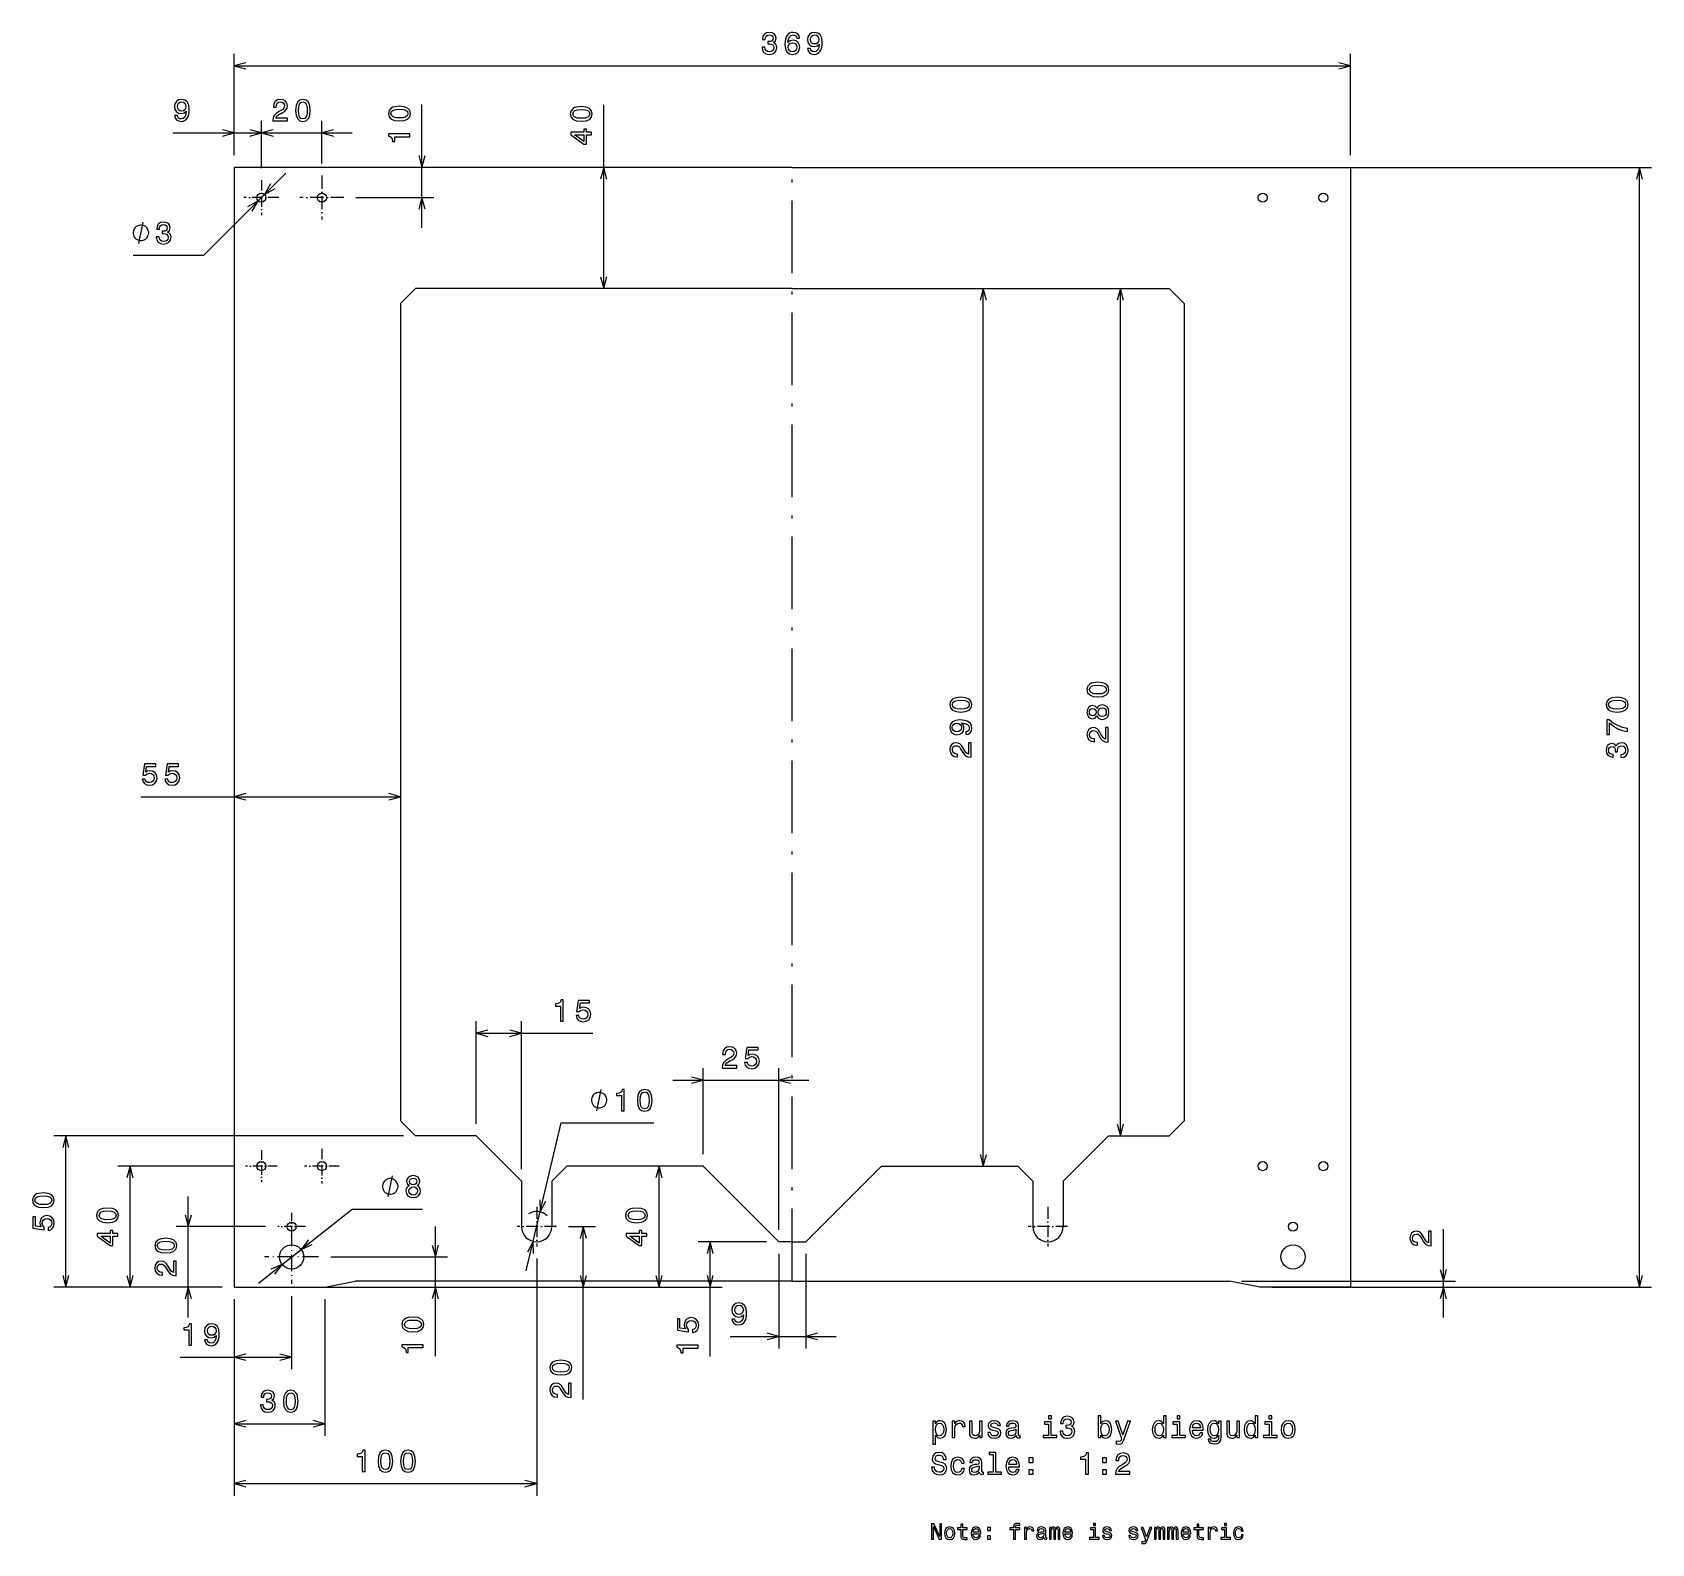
# Model space of a CAD drawing. Extents: x 84 to 352, y 14 to 263.
import ezdxf

# ---------------------------------------------------------------- set-up
doc = ezdxf.new("R2010")
doc.units = 0
doc.linetypes.add('DASHDOT', pattern=[18.5, 12, -3, 0.5, -3])
doc.layers.get('0').update_dxf_attribs({"linetype": 'CONTINUOUS'})

msp = doc.modelspace()

# ---------------------------------------------------------------- linework, layer by layer
at = {"color": 7, "ltscale": 0.419198}
for p, q in [((117.75, 243), (117.75, 259.767914)), ((302.25, 243), (302.25, 259.767914))]:
    msp.add_line(p, q, dxfattribs=at)
at = {"color": 7}
for p, q in [((117.75, 257.767914), (302.25, 257.767914)), ((148.779892, 231), (148.779892, 251.405777)), ((210, 241), (117.75, 241)), ((117.75, 241), (117.75, 56)), ((210, 241), (302.25, 241)), ((289.25, 241), (352.00885, 241)), ((302.25, 241), (302.25, 56)), ((350.00885, 56), (350.00885, 241)), ((210, 221), (147.749939, 221)), ((210, 221), (272.250061, 221)), ((241.553314, 75.999962), (241.553314, 221)), ((264.213776, 80.999954), (264.213776, 221)), ((145.249939, 218.5), (145.249939, 83.499954)), ((274.750061, 218.5), (274.750061, 83.499954)), ((102.311592, 137.024506), (145.249939, 137.024506)), ((165.249908, 75.499954), (165.249908, 99.949532)), ((207.749969, 65.499985), (207.749969, 92.197906)), ((190.25, 90.197906), (212.749969, 90.197906)), ((166.033554, 58.699017), (171.783005, 83.155907)), ((145.749939, 80.999954), (87.933731, 80.999954)), ((89.933731, 56), (89.933731, 80.999954)), ((195.25, 75.999962), (172.749893, 75.999962)), ((224.75, 75.999962), (247.250107, 75.999962)), ((151.011414, 44.592651), (151.011414, 66.000046)), ((175.448639, 37.462723), (175.448639, 65.999977)), ((167.749908, 60.749985), (167.749908, 21.557198)), ((210, 56.999996), (137.75, 56.999996)), ((210, 56.999996), (282.25, 56.999996)), ((284.25, 56.999996), (319.588287, 56.999996)), ((115.75, 56), (87.933731, 56)), ((117.75, 54), (117.75, 31.446156)), ((117.75, 54), (117.75, 21.557198)), ((119.75, 56), (153.011414, 56)), ((132.75, 54), (132.75, 31.446156)), ((134.75, 56), (177.448639, 56)), ((134.75, 56), (198.423965, 56)), ((134.75, 56), (189.974548, 56)), ((289.25, 56), (352.00885, 56)), ((117.75, 23.557198), (167.749908, 23.557198))]:
    msp.add_line(p, q, dxfattribs=at)
at = {"color": 230}
msp.add_line((178.833649, 221), (178.833649, 251.351181), dxfattribs=at)
at = {"color": 7, "ltscale": 0.491104}
msp.add_line((107.605858, 246.69455), (127.25, 246.69455), dxfattribs=at)
at = {"color": 7, "ltscale": 0.499998}
msp.add_line((117.25, 246.69455), (137.249908, 246.69455), dxfattribs=at)
at = {"color": 7, "ltscale": 0.142364}
msp.add_line((117.75, 243), (117.75, 248.69455), dxfattribs=at)
at = {"color": 7, "ltscale": 0.195451}
msp.add_line((122.25, 240.876511), (122.25, 248.69455), dxfattribs=at)
msp.add_line((122.25, 240.876511), (122.25, 248.69455), dxfattribs=at)
at = {"color": 7, "ltscale": 0.176475}
msp.add_line((132.249908, 241.635559), (132.249908, 248.69455), dxfattribs=at)
at = {"color": 7, "linetype": 'DASHDOT'}
msp.add_line((210, 56.999996), (210, 241), dxfattribs=at)
at = {"color": 7, "ltscale": 0.482448}
msp.add_line((112.661812, 226.428513), (126.319405, 240.062317), dxfattribs=at)
at = {"color": 7, "linetype": 'DASHDOT', "ltscale": 0.143826}
msp.add_line((122.25, 238.876511), (122.25, 233.123489), dxfattribs=at)
at = {"color": 7, "linetype": 'DASHDOT', "ltscale": 0.181778}
for p, q in [((132.249908, 239.635559), (132.249908, 232.364441)), ((135.885468, 236), (128.614349, 236))]:
    msp.add_line(p, q, dxfattribs=at)
at = {"color": 7, "linetype": 'DASHDOT', "ltscale": 0.143825}
msp.add_line((125.126503, 236), (119.373497, 236), dxfattribs=at)
at = {"color": 7, "ltscale": 0.322361}
msp.add_line((137.885468, 236), (150.779892, 236), dxfattribs=at)
at = {"color": 7, "ltscale": 0.290067}
for p, q in [((112.661812, 226.428513), (101.05912, 226.428513)), ((137.265442, 68.902443), (148.868134, 68.902443))]:
    msp.add_line(p, q, dxfattribs=at)
at = {"color": 7, "ltscale": 0.088388}
for p, q in [((145.249939, 218.5), (147.749939, 221)), ((274.750061, 218.5), (272.250061, 221)), ((147.749939, 80.999954), (145.249939, 83.499954)), ((272.250061, 80.999954), (274.750061, 83.499954)), ((170.249893, 73.499962), (172.749893, 75.999962)), ((249.750107, 73.499962), (247.250107, 75.999962))]:
    msp.add_line(p, q, dxfattribs=at)
at = {"color": 7, "ltscale": 0.420083}
for p, q in [((226.75, 221), (243.553314, 221)), ((226.75, 75.999962), (243.553314, 75.999962))]:
    msp.add_line(p, q, dxfattribs=at)
at = {"color": 7, "ltscale": 0.423739}
msp.add_line((157.749908, 82.999954), (157.749908, 99.949532), dxfattribs=at)
at = {"color": 7, "ltscale": 0.481799}
msp.add_line((157.749908, 97.949532), (177.021881, 97.949532), dxfattribs=at)
at = {"color": 7, "ltscale": 0.354949}
msp.add_line((195.25, 77.999962), (195.25, 92.197906), dxfattribs=at)
at = {"color": 7, "ltscale": 0.383468}
msp.add_line((171.783005, 83.155907), (187.121719, 83.155907), dxfattribs=at)
at = {"color": 7, "ltscale": 0.249999}
for p, q in [((157.749908, 80.999954), (147.749939, 80.999954)), ((262.250092, 80.999954), (272.250061, 80.999954))]:
    msp.add_line(p, q, dxfattribs=at)
at = {"color": 7, "ltscale": 0.265165}
for p, q in [((157.749908, 80.999954), (165.249908, 73.499954)), ((262.250092, 80.999954), (254.750092, 73.499954))]:
    msp.add_line(p, q, dxfattribs=at)
at = {"color": 7, "linetype": 'DASHDOT', "ltscale": 0.131209}
for p, q in [((122.25, 78.624146), (122.25, 73.375778)), ((124.874184, 75.999962), (119.625816, 75.999962))]:
    msp.add_line(p, q, dxfattribs=at)
at = {"color": 7, "linetype": 'DASHDOT', "ltscale": 0.143738}
for p, q in [((132.249985, 78.874725), (132.249985, 73.125198)), ((135.124741, 75.999962), (129.375214, 75.999962))]:
    msp.add_line(p, q, dxfattribs=at)
at = {"color": 7, "ltscale": 0.476903}
msp.add_line((117.625816, 75.999962), (98.549683, 75.999962), dxfattribs=at)
at = {"color": 7, "ltscale": 0.499999}
for p, q in [((100.549683, 56), (100.549683, 75.999962)), ((187.974548, 56), (187.974548, 75.999962)), ((110.160858, 51), (110.160858, 70.999977))]:
    msp.add_line(p, q, dxfattribs=at)
at = {"color": 7, "ltscale": 0.441941}
for p, q in [((195.25, 75.999962), (207.749969, 63.499985)), ((224.75, 75.999962), (212.250031, 63.499985))]:
    msp.add_line(p, q, dxfattribs=at)
at = {"color": 7, "ltscale": 0.187499}
for p, q in [((165.249908, 73.499954), (165.249908, 65.999977)), ((254.750092, 73.499954), (254.750092, 65.999977))]:
    msp.add_line(p, q, dxfattribs=at)
at = {"color": 7, "ltscale": 0.1875}
for p, q in [((170.249893, 73.499962), (170.249893, 65.999977)), ((249.750107, 73.499962), (249.750107, 65.999977))]:
    msp.add_line(p, q, dxfattribs=at)
at = {"color": 7, "ltscale": 0.493941}
msp.add_line((121.754616, 56.664063), (137.265442, 68.902443), dxfattribs=at)
at = {"color": 7, "linetype": 'DASHDOT', "ltscale": 0.114717}
for p, q in [((127.25, 68.294327), (127.25, 63.705635)), ((129.544342, 65.999977), (124.955658, 65.999977))]:
    msp.add_line(p, q, dxfattribs=at)
at = {"color": 7, "linetype": 'DASHDOT', "ltscale": 0.1625}
for p, q in [((167.749908, 69.249969), (167.749908, 62.749985)), ((252.250107, 69.249969), (252.250107, 62.749985)), ((170.999893, 65.999977), (164.499908, 65.999977)), ((255.500092, 65.999977), (249.000107, 65.999977))]:
    msp.add_line(p, q, dxfattribs=at)
at = {"color": 7, "ltscale": 0.36987}
msp.add_line((122.955658, 65.999977), (108.160858, 65.999977), dxfattribs=at)
at = {"color": 7, "linetype": 'DASHDOT', "ltscale": 0.222767}
for p, q in [((127.25, 65.455376), (127.25, 56.544712)), ((131.705338, 61.000042), (122.79467, 61.000042))]:
    msp.add_line(p, q, dxfattribs=at)
at = {"color": 7, "ltscale": 0.111219}
msp.add_line((172.999893, 65.999977), (177.448639, 65.999977), dxfattribs=at)
at = {"color": 7, "ltscale": 0.364954}
msp.add_line((317.588287, 51), (317.588287, 65.59816), dxfattribs=at)
at = {"color": 7, "ltscale": 0.28315}
msp.add_line((205.749969, 63.499985), (194.423965, 63.499985), dxfattribs=at)
at = {"color": 7, "ltscale": 0.474378}
msp.add_line((196.423965, 44.524857), (196.423965, 63.499985), dxfattribs=at)
at = {"color": 7, "ltscale": 0.056251}
for q in [(207.749969, 63.499985), (212.250031, 63.499985)]:
    msp.add_line((210, 63.499985), q, dxfattribs=at)
at = {"color": 7, "ltscale": 0.482652}
msp.add_line((133.705338, 61.000042), (153.011414, 61.000042), dxfattribs=at)
at = {"color": 7, "ltscale": 0.390543}
for p, q in [((207.749969, 61.499985), (207.749969, 45.878262)), ((212.250031, 61.499985), (212.250031, 45.878262))]:
    msp.add_line(p, q, dxfattribs=at)
at = {"color": 7, "ltscale": 0.127475}
for p, q in [((132.75, 56), (137.75, 56.999996)), ((287.25, 56), (282.25, 56.999996))]:
    msp.add_line(p, q, dxfattribs=at)
at = {"color": 7, "ltscale": 0.430008}
msp.add_line((115.75, 56), (98.549683, 56), dxfattribs=at)
at = {"color": 7, "ltscale": 0.189729}
msp.add_line((115.75, 56), (108.160858, 56), dxfattribs=at)
at = {"color": 7, "ltscale": 0.375}
for p, q in [((117.75, 56), (132.75, 56)), ((302.25, 56), (287.25, 56)), ((117.75, 33.446156), (132.75, 33.446156))]:
    msp.add_line(p, q, dxfattribs=at)
at = {"color": 7, "ltscale": 0.288997}
msp.add_line((117.75, 54), (117.75, 42.440125), dxfattribs=at)
at = {"color": 7, "ltscale": 0.302615}
msp.add_line((127.25, 54.544712), (127.25, 42.440125), dxfattribs=at)
at = {"color": 7, "ltscale": 0.383457}
msp.add_line((304.25, 56), (319.588287, 56), dxfattribs=at)
at = {"color": 7, "ltscale": 0.438402}
msp.add_line((199.713959, 47.878262), (217.250031, 47.878262), dxfattribs=at)
at = {"color": 7, "ltscale": 0.460394}
msp.add_line((108.834221, 44.440125), (127.25, 44.440125), dxfattribs=at)
at = {"color": 7}
for points in [[(204.993073, 260.86734), (204.993073, 260.832031), (205.073776, 260.3479), (205.310806, 259.984772), (205.684006, 259.752777), (206.178238, 259.667053), (206.702728, 259.752777), (207.0961, 259.97467), (207.348267, 260.327698), (207.439056, 260.781616), (207.398712, 261.079163), (207.28775, 261.321228), (207.106201, 261.507813), (206.86412, 261.643982), (207.191925, 261.916321), (207.307922, 262.350037), (207.232269, 262.743408), (207.015411, 263.040955), (206.662384, 263.22757), (206.178238, 263.293152), (205.72435, 263.212433), (205.376373, 262.99054), (205.149414, 262.637512), (205.073776, 262.168488), (205.073776, 262.133179), (205.522614, 262.133179), (205.562958, 262.455933), (205.694092, 262.687927), (205.905914, 262.829163), (206.203461, 262.879578), (206.465698, 262.839233), (206.657349, 262.733337), (206.773346, 262.561859), (206.818726, 262.329895), (206.773346, 262.082764), (206.652313, 261.916321), (206.440491, 261.81546), (206.153015, 261.785217), (205.956329, 261.790253), (205.956329, 261.391846), (206.203461, 261.401917), (206.521179, 261.356537), (206.758209, 261.235474), (206.899414, 261.038818), (206.94986, 260.781616), (206.894379, 260.489075), (206.748123, 260.272217), (206.516144, 260.136047), (206.208496, 260.090698), (205.890778, 260.141113), (205.658783, 260.292419), (205.512543, 260.534485), (205.457062, 260.86734)], [(211.210373, 262.324829), (211.114563, 262.733337), (210.892639, 263.035919), (210.549713, 263.22757), (210.105896, 263.293152), (209.80835, 263.257813), (209.551147, 263.161987), (209.324203, 263.005676), (209.132568, 262.783752), (208.981262, 262.506409), (208.870316, 262.168488), (208.799713, 261.770081), (208.779541, 261.321228), (208.860229, 260.605103), (209.107346, 260.085632), (209.505768, 259.772949), (210.05043, 259.667053), (210.539627, 259.757813), (210.912827, 259.994873), (211.154907, 260.368042), (211.240631, 260.842102), (211.154907, 261.321228), (210.922913, 261.689392), (210.56485, 261.921387), (210.121033, 262.002075), (209.641937, 261.901184), (209.283859, 261.613739), (209.359512, 262.168488), (209.520889, 262.566895), (209.768005, 262.803955), (210.110947, 262.884644), (210.363113, 262.844299), (210.554749, 262.738373), (210.680832, 262.561859), (210.746399, 262.324829)], [(212.52565, 260.635345), (212.601288, 260.236938), (212.818146, 259.929291), (213.161102, 259.737671), (213.61499, 259.667053), (213.912537, 259.702332), (214.179825, 259.793152), (214.406769, 259.949463), (214.598419, 260.171387), (214.74971, 260.44873), (214.860657, 260.791687), (214.926224, 261.185059), (214.951447, 261.638947), (214.865707, 262.350037), (214.618591, 262.869507), (214.22522, 263.18219), (213.685593, 263.293152), (213.191345, 263.202332), (212.818146, 262.960266), (212.57608, 262.587097), (212.495392, 262.118042), (212.57608, 261.633911), (212.81311, 261.265747), (213.166138, 261.033752), (213.61499, 260.95813), (214.08905, 261.053955), (214.447113, 261.346436), (214.366425, 260.786652), (214.205048, 260.388245), (213.957916, 260.151184), (213.620026, 260.075562), (213.357788, 260.11084), (213.166138, 260.221802), (213.040054, 260.398315), (212.989624, 260.635345)], [(212.984589, 262.123108), (213.035004, 262.435791), (213.176224, 262.682892), (213.398132, 262.839233), (213.685593, 262.894714), (213.983139, 262.839233), (214.210083, 262.682892), (214.351288, 262.440826), (214.406769, 262.128143), (214.351288, 261.810425), (214.210083, 261.573395), (213.978088, 261.427124), (213.670456, 261.376709), (213.393082, 261.427124), (213.176224, 261.573395), (213.035004, 261.805359)], [(210.751434, 260.837097), (210.695953, 260.519348), (210.554749, 260.277283), (210.327805, 260.115906), (210.04538, 260.06546), (209.747833, 260.115906), (209.520889, 260.272217), (209.374634, 260.514313), (209.329254, 260.832031), (209.379684, 261.144714), (209.520889, 261.381744), (209.752884, 261.533051), (210.065552, 261.588501), (210.337891, 261.533051), (210.554749, 261.38678), (210.695953, 261.14978)], [(107.913498, 249.561981), (107.989143, 249.163574), (108.206001, 248.855927), (108.548943, 248.664291), (109.002831, 248.593689), (109.300385, 248.628983), (109.567673, 248.719772), (109.794617, 248.876099), (109.986267, 249.098007), (110.137558, 249.375381), (110.248512, 249.718323), (110.314072, 250.111694), (110.339287, 250.565582), (110.253555, 251.276688), (110.006439, 251.796127), (109.613068, 252.10881), (109.073441, 252.219772), (108.579201, 252.128983), (108.206001, 251.886917), (107.963928, 251.513718), (107.88324, 251.044693), (107.963928, 250.560547), (108.200958, 250.192383), (108.553986, 249.960403), (109.002831, 249.88475), (109.476898, 249.980576), (109.834969, 250.273087), (109.754272, 249.713287), (109.592896, 249.314865), (109.345772, 249.077835), (109.007874, 249.002182), (108.745628, 249.037491), (108.553986, 249.148438), (108.427902, 249.324951), (108.377472, 249.561981)], [(108.372429, 251.049744), (108.422867, 251.362411), (108.564072, 251.609528), (108.785973, 251.765869), (109.073441, 251.82135), (109.370987, 251.765869), (109.597931, 251.609528), (109.739143, 251.367462), (109.794617, 251.054779), (109.739143, 250.737061), (109.597931, 250.500031), (109.365944, 250.353775), (109.058311, 250.303345), (108.78093, 250.353775), (108.564072, 250.500031), (108.422867, 250.73201)], [(124.151398, 248.69455), (126.557014, 248.69455), (126.557014, 249.128265), (124.655716, 249.128265), (124.761627, 249.365295), (124.943184, 249.561981), (125.502975, 249.920059), (125.800529, 250.07135), (126.133385, 250.288208), (126.370415, 250.540375), (126.506584, 250.837921), (126.557014, 251.175812), (126.471283, 251.599442), (126.234245, 251.932297), (125.871132, 252.144119), (125.402115, 252.219772), (124.917969, 252.134033), (124.549812, 251.897003), (124.312775, 251.518753), (124.232086, 251.01947), (124.232086, 250.948868), (124.691017, 250.948868), (124.691017, 250.989212), (124.736412, 251.332153), (124.872574, 251.58432), (125.089432, 251.745697), (125.3769, 251.801178), (125.669403, 251.750748), (125.886261, 251.624664), (126.027473, 251.427979), (126.077911, 251.180862), (126.042603, 250.948868), (125.946785, 250.752182), (125.7854, 250.580719), (125.563499, 250.429413), (125.265945, 250.268036), (124.771713, 249.955353), (124.423729, 249.622498), (124.216957, 249.21904), (124.151398, 248.709686)], [(127.90255, 250.404205), (127.978195, 249.612411), (128.215225, 249.047577), (128.593475, 248.704636), (129.117966, 248.593689), (129.637421, 248.704636), (130.015656, 249.047577), (130.24765, 249.612411), (130.328339, 250.404205), (130.24765, 251.190948), (130.151825, 251.503632), (130.015656, 251.760834), (129.637421, 252.103775), (129.117966, 252.219772), (128.593475, 252.103775), (128.215225, 251.755783), (127.978195, 251.190948)], [(128.386703, 250.404205), (128.427048, 251.014435), (128.553131, 251.453201), (128.780075, 251.710403), (129.117966, 251.801178), (129.450821, 251.710403), (129.677765, 251.453201), (129.803848, 251.014435), (129.844193, 250.404205), (129.803848, 249.788925), (129.677765, 249.350174), (129.450821, 249.092972), (129.117966, 249.007233), (128.780075, 249.092972), (128.553131, 249.350174), (128.427048, 249.788925)], [(145.070236, 248.672363), (145.86203, 248.748001), (146.426865, 248.985046), (146.769806, 249.363281), (146.880753, 249.887772), (146.769806, 250.407227), (146.426865, 250.785477), (145.86203, 251.017456), (145.070236, 251.09816), (144.283493, 251.017456), (143.97081, 250.921646), (143.713608, 250.785477), (143.370667, 250.407227), (143.254669, 249.887772), (143.370667, 249.363281), (143.718658, 248.985046), (144.283493, 248.748001)], [(145.070236, 249.156509), (144.460007, 249.196854), (144.02124, 249.322937), (143.764038, 249.549881), (143.673264, 249.887772), (143.764038, 250.220627), (144.02124, 250.447571), (144.460007, 250.573654), (145.070236, 250.613998), (145.685516, 250.573654), (146.124268, 250.447571), (146.38147, 250.220627), (146.467209, 249.887772), (146.38147, 249.549881), (146.124268, 249.322937), (145.685516, 249.196854)], [(146.779892, 246.060974), (146.779892, 246.519913), (143.254669, 246.519913), (143.254669, 246.176971), (143.562317, 246.086197), (143.769089, 245.904633), (143.890121, 245.627258), (143.930466, 245.243973), (144.288544, 245.243973), (144.288544, 246.060974)], [(103.625786, 230.178513), (103.625786, 230.295181), (103.567459, 230.528519), (103.509125, 230.703506), (103.45079, 230.820175), (103.334122, 230.995178), (103.159119, 231.170181), (102.984123, 231.28685), (102.867455, 231.345184), (102.692459, 231.403519), (102.459122, 231.461853), (102.342453, 231.461853), (102.225784, 231.461853), (101.992455, 231.403519), (101.817459, 231.345184), (101.70079, 231.28685), (101.525787, 231.170181), (101.350784, 230.995178), (101.234123, 230.820175), (101.175789, 230.703506), (101.117455, 230.528519), (101.05912, 230.295181), (101.05912, 230.178513), (101.05912, 230.061844), (101.117455, 229.828506), (101.175789, 229.653519), (101.234123, 229.53685), (101.350784, 229.361847), (101.525787, 229.186844), (101.70079, 229.070175), (101.817459, 229.011841), (101.992455, 228.953506), (102.225784, 228.895172), (102.342453, 228.895172), (102.459122, 228.895172), (102.692459, 228.953506), (102.867455, 229.011841), (102.984123, 229.070175), (103.159119, 229.186844), (103.334122, 229.361847), (103.45079, 229.53685), (103.509125, 229.653519), (103.567459, 229.828506), (103.625786, 230.061844)], [(104.87291, 229.527939), (104.87291, 229.49263), (104.953598, 229.008484), (105.190628, 228.64537), (105.563828, 228.413376), (106.058067, 228.327652), (106.582558, 228.413376), (106.975929, 228.635284), (107.228096, 228.988312), (107.318871, 229.4422), (107.278526, 229.739746), (107.167572, 229.981827), (106.986015, 230.168427), (106.743942, 230.304596), (107.071754, 230.576935), (107.187744, 231.010651), (107.112099, 231.404022), (106.895241, 231.701569), (106.542213, 231.888168), (106.058067, 231.953735), (105.604172, 231.873032), (105.256195, 231.651138), (105.029243, 231.298111), (104.953598, 230.829086), (104.953598, 230.793793), (105.402443, 230.793793), (105.442795, 231.116547), (105.573914, 231.348541), (105.785728, 231.489746), (106.083282, 231.540192), (106.345528, 231.499832), (106.53717, 231.393936), (106.653168, 231.222458), (106.698555, 230.990479), (106.653168, 230.743347), (106.532127, 230.576935), (106.320313, 230.476059), (106.032852, 230.445801), (105.836166, 230.450851), (105.836166, 230.052429), (106.083282, 230.062515), (106.401001, 230.017136), (106.638039, 229.896088), (106.779243, 229.699402), (106.829681, 229.4422), (106.7742, 229.149689), (106.627945, 228.932831), (106.395958, 228.796661), (106.088326, 228.751282), (105.770599, 228.801712), (105.538612, 228.953003), (105.392357, 229.195084), (105.336884, 229.527939)], [(260.50412, 153.520584), (261.295898, 153.596222), (261.860748, 153.833252), (262.203674, 154.211502), (262.314636, 154.735992), (262.203674, 155.255447), (261.860748, 155.633698), (261.295898, 155.865692), (260.50412, 155.946381), (259.717377, 155.865692), (259.404694, 155.769867), (259.147491, 155.633698), (258.804565, 155.255447), (258.688538, 154.735992), (258.804565, 154.211502), (259.152527, 153.833252), (259.717377, 153.596222)], [(260.50412, 154.00473), (259.89389, 154.045074), (259.455139, 154.171158), (259.197937, 154.398102), (259.107147, 154.735992), (259.197937, 155.068848), (259.455139, 155.295807), (259.89389, 155.421875), (260.50412, 155.462219), (261.119385, 155.421875), (261.558167, 155.295807), (261.815369, 155.068848), (261.901093, 154.735992), (261.815369, 154.398102), (261.558167, 154.171158), (261.119385, 154.045074)], [(237.843658, 151.020584), (238.635437, 151.096222), (239.200287, 151.333252), (239.543228, 151.711502), (239.654175, 152.235992), (239.543228, 152.755447), (239.200287, 153.133698), (238.635437, 153.365692), (237.843658, 153.446381), (237.056915, 153.365692), (236.744232, 153.269867), (236.48703, 153.133698), (236.144089, 152.755447), (236.028107, 152.235992), (236.144089, 151.711502), (236.492065, 151.333252), (237.056915, 151.096222)], [(237.843658, 151.50473), (237.233429, 151.545074), (236.794678, 151.671158), (236.53746, 151.898102), (236.446686, 152.235992), (236.53746, 152.568848), (236.794678, 152.795807), (237.233429, 152.921875), (237.843658, 152.962219), (238.458923, 152.921875), (238.897705, 152.795807), (239.154907, 152.568848), (239.240631, 152.235992), (239.154907, 151.898102), (238.897705, 151.671158), (238.458923, 151.545074)], [(346.299194, 151.020599), (347.091003, 151.096252), (347.655823, 151.333282), (347.998779, 151.711517), (348.109711, 152.236023), (347.998779, 152.755463), (347.655823, 153.133713), (347.091003, 153.365707), (346.299194, 153.446396), (345.512451, 153.365707), (345.199768, 153.269882), (344.942566, 153.133713), (344.599609, 152.755463), (344.483643, 152.236023), (344.599609, 151.711517), (344.947632, 151.333282), (345.512451, 151.096252)], [(346.299194, 151.504761), (345.688965, 151.545105), (345.250183, 151.671173), (344.992981, 151.898132), (344.902222, 152.236023), (344.992981, 152.568878), (345.250183, 152.795822), (345.688965, 152.921906), (346.299194, 152.96225), (346.91449, 152.921906), (347.35321, 152.795822), (347.610413, 152.568878), (347.696167, 152.236023), (347.610413, 151.898132), (347.35321, 151.671173), (346.91449, 151.545105)], [(260.327606, 150.374619), (260.468811, 150.117401), (260.665527, 149.940887), (260.912628, 149.829956), (261.210175, 149.794647), (261.659027, 149.875336), (262.007019, 150.10733), (262.228912, 150.485565), (262.314636, 150.999969), (262.228912, 151.509338), (262.007019, 151.887573), (261.659027, 152.119568), (261.210175, 152.205307), (260.912628, 152.164963), (260.665527, 152.059052), (260.468811, 151.877502), (260.327606, 151.625336), (260.206573, 151.827057), (260.040161, 151.968277), (259.838409, 152.054016), (259.591309, 152.084259), (259.233215, 152.003571), (258.94577, 151.791763), (258.759155, 151.448822), (258.688538, 150.999969), (258.759155, 150.546082), (258.94577, 150.203156), (259.233215, 149.986298), (259.591309, 149.910645), (259.838409, 149.935852), (260.040161, 150.021591)], [(259.631653, 150.38974), (259.409729, 150.430084), (259.238281, 150.551117), (259.132385, 150.742767), (259.09201, 150.999969), (259.132385, 151.252136), (259.238281, 151.443787), (259.409729, 151.564819), (259.631653, 151.610199), (259.858582, 151.564819), (260.035095, 151.443787), (260.151093, 151.252136), (260.186401, 150.999969), (260.146057, 150.742767), (260.035095, 150.551117), (259.858582, 150.430084)], [(261.200073, 150.278793), (260.9328, 150.324188), (260.731079, 150.470428), (260.599945, 150.697388), (260.554565, 150.999969), (260.599945, 151.297516), (260.731079, 151.524475), (260.9328, 151.670715), (261.200073, 151.721161), (261.487549, 151.670715), (261.704407, 151.524475), (261.845642, 151.297516), (261.890991, 150.999969), (261.845642, 150.697388), (261.704407, 150.470428), (261.487549, 150.324188)], [(238.685883, 147.289612), (239.08429, 147.36525), (239.391937, 147.582108), (239.583572, 147.925049), (239.654175, 148.378937), (239.618866, 148.676483), (239.528107, 148.943787), (239.371765, 149.170715), (239.149857, 149.362366), (238.872467, 149.513672), (238.529541, 149.624619), (238.136169, 149.690186), (237.682281, 149.715393), (236.971191, 149.629669), (236.451721, 149.382538), (236.139038, 148.989166), (236.028107, 148.449554), (236.118866, 147.955307), (236.360962, 147.582108), (236.734146, 147.340027), (237.203171, 147.259338), (237.687317, 147.340027), (238.055481, 147.577057), (238.28746, 147.930084), (238.363113, 148.378937), (238.267288, 148.852997), (237.974792, 149.21106), (238.534576, 149.130371), (238.932999, 148.968994), (239.170029, 148.721878), (239.245667, 148.383972), (239.210373, 148.121735), (239.099426, 147.930084), (238.922913, 147.804016), (238.685883, 147.753571)], [(237.19812, 147.748535), (236.885437, 147.798965), (236.638336, 147.940186), (236.481995, 148.162079), (236.426514, 148.449554), (236.481995, 148.747101), (236.638336, 148.97403), (236.880402, 149.11525), (237.193085, 149.170715), (237.510803, 149.11525), (237.747833, 148.97403), (237.894089, 148.74205), (237.944519, 148.434418), (237.894089, 148.157043), (237.747833, 147.940186), (237.515854, 147.798965)], [(262.213776, 146.033401), (262.213776, 148.439026), (261.78006, 148.439026), (261.78006, 146.53772), (261.54303, 146.643646), (261.346344, 146.825195), (260.988281, 147.384979), (260.836975, 147.682541), (260.620117, 148.015396), (260.36795, 148.252426), (260.070404, 148.388596), (259.732513, 148.439026), (259.308899, 148.353287), (258.976013, 148.116257), (258.764221, 147.753143), (258.688538, 147.284119), (258.774292, 146.799973), (259.011322, 146.431824), (259.389587, 146.194794), (259.888855, 146.114105), (259.959473, 146.114105), (259.959473, 146.573029), (259.919128, 146.573029), (259.576172, 146.618408), (259.324005, 146.754578), (259.162628, 146.971436), (259.107147, 147.258911), (259.157593, 147.551422), (259.283661, 147.76828), (259.480347, 147.909485), (259.727478, 147.959915), (259.959473, 147.924622), (260.156128, 147.828796), (260.327606, 147.667419), (260.478912, 147.445511), (260.640289, 147.147949), (260.952972, 146.653717), (261.285828, 146.30574), (261.68927, 146.098969), (262.198639, 146.033401)], [(348.00885, 147.798981), (348.00885, 148.30835), (347.176697, 148.474792), (346.400055, 148.767288), (345.678894, 149.180832), (345.003082, 149.720459), (344.584503, 149.720459), (344.584503, 147.319885), (345.043427, 147.319885), (345.043427, 149.236313), (345.724274, 148.681549), (346.435364, 148.26297), (347.191833, 147.970459)], [(239.553314, 143.533401), (239.553314, 145.939026), (239.119598, 145.939026), (239.119598, 144.03772), (238.882568, 144.143646), (238.685883, 144.325195), (238.32782, 144.884979), (238.176514, 145.182541), (237.959656, 145.515396), (237.707489, 145.752426), (237.409943, 145.888596), (237.072052, 145.939026), (236.648407, 145.853287), (236.315552, 145.616257), (236.103745, 145.253143), (236.028107, 144.784119), (236.113831, 144.299973), (236.350861, 143.931824), (236.729095, 143.694794), (237.228394, 143.614105), (237.298981, 143.614105), (237.298981, 144.073029), (237.258636, 144.073029), (236.91571, 144.118408), (236.663544, 144.254578), (236.502167, 144.471436), (236.446686, 144.758911), (236.497116, 145.051422), (236.623199, 145.26828), (236.819885, 145.409485), (237.067001, 145.459915), (237.298981, 145.424622), (237.495667, 145.328796), (237.667145, 145.167419), (237.818451, 144.945511), (237.979828, 144.647949), (238.292511, 144.153717), (238.625366, 143.80574), (239.028809, 143.598969), (239.538177, 143.533401)], [(346.909424, 143.493073), (346.944733, 143.493073), (347.428894, 143.573776), (347.791992, 143.810806), (348.023987, 144.184006), (348.109711, 144.678238), (348.023987, 145.202728), (347.802063, 145.5961), (347.449036, 145.848267), (346.995178, 145.939056), (346.697632, 145.898712), (346.455536, 145.78775), (346.268921, 145.606201), (346.132751, 145.36412), (345.860413, 145.691925), (345.426697, 145.807922), (345.033325, 145.732269), (344.735779, 145.515411), (344.549194, 145.162384), (344.483643, 144.678238), (344.564331, 144.22435), (344.786224, 143.876373), (345.139252, 143.649414), (345.608276, 143.573776), (345.643555, 143.573776), (345.643555, 144.022614), (345.320801, 144.062958), (345.088806, 144.194092), (344.947632, 144.405914), (344.897156, 144.703461), (344.937531, 144.965698), (345.043427, 145.157349), (345.214905, 145.273346), (345.446899, 145.318726), (345.694031, 145.273346), (345.860413, 145.152313), (345.961304, 144.940491), (345.991577, 144.653015), (345.986511, 144.456329), (346.384949, 144.456329), (346.374847, 144.703461), (346.420227, 145.021179), (346.54126, 145.258209), (346.737976, 145.399414), (346.995178, 145.44986), (347.287659, 145.394379), (347.504517, 145.248123), (347.640686, 145.016144), (347.686096, 144.708496), (347.635651, 144.390778), (347.484375, 144.158783), (347.242279, 144.012543), (346.909424, 143.957062)], [(102.57888, 139.937332), (102.689835, 139.523788), (102.936951, 139.201019), (103.300064, 138.999298), (103.764038, 138.923645), (104.273407, 139.01442), (104.671822, 139.261536), (104.923981, 139.654907), (105.019806, 140.159241), (104.934067, 140.62825), (104.691994, 140.996399), (104.313751, 141.233429), (103.824562, 141.319183), (103.44632, 141.258652), (103.153809, 141.092224), (103.295021, 142.035309), (104.828163, 142.035309), (104.828163, 142.448853), (102.957123, 142.448853), (102.679749, 140.592957), (103.083206, 140.592957), (103.375717, 140.829987), (103.748909, 140.91571), (104.071678, 140.860229), (104.318794, 140.698853), (104.475136, 140.451736), (104.530609, 140.134018), (104.475136, 139.816284), (104.313751, 139.569183), (104.066635, 139.412842), (103.748909, 139.357361), (103.481621, 139.39267), (103.274849, 139.508652), (103.12355, 139.690216), (103.047905, 139.937332)], [(106.314903, 139.937332), (106.425858, 139.523788), (106.672974, 139.201019), (107.036087, 138.999298), (107.500061, 138.923645), (108.00943, 139.01442), (108.407845, 139.261536), (108.660004, 139.654907), (108.755829, 140.159241), (108.67009, 140.62825), (108.428017, 140.996399), (108.049774, 141.233429), (107.560585, 141.319183), (107.182343, 141.258652), (106.889832, 141.092224), (107.031044, 142.035309), (108.564186, 142.035309), (108.564186, 142.448853), (106.693146, 142.448853), (106.415771, 140.592957), (106.819229, 140.592957), (107.11174, 140.829987), (107.484932, 140.91571), (107.807701, 140.860229), (108.054817, 140.698853), (108.211159, 140.451736), (108.266632, 140.134018), (108.211159, 139.816284), (108.049774, 139.569183), (107.802658, 139.412842), (107.484932, 139.357361), (107.217644, 139.39267), (107.010872, 139.508652), (106.859573, 139.690216), (106.783928, 139.937332)], [(171.677063, 99.949532), (172.135986, 99.949532), (172.135986, 103.474747), (171.79306, 103.474747), (171.702271, 103.167114), (171.520721, 102.960342), (171.243347, 102.839302), (170.860046, 102.79895), (170.860046, 102.440887), (171.677063, 102.440887)], [(174.253143, 100.86235), (174.36409, 100.448807), (174.611206, 100.126045), (174.974319, 99.924316), (175.438293, 99.848663), (175.947662, 99.939445), (176.346069, 100.186562), (176.598236, 100.579933), (176.694061, 101.084259), (176.608322, 101.553276), (176.366241, 101.921432), (175.988007, 102.158463), (175.49881, 102.244202), (175.120575, 102.183685), (174.828064, 102.017258), (174.969269, 102.960342), (176.502411, 102.960342), (176.502411, 103.373886), (174.631378, 103.373886), (174.354004, 101.517975), (174.757462, 101.517975), (175.049973, 101.755005), (175.423172, 101.840744), (175.745941, 101.785263), (175.993057, 101.623886), (176.149384, 101.37677), (176.204865, 101.059036), (176.149384, 100.741318), (175.988007, 100.494202), (175.740891, 100.33786), (175.423172, 100.282379), (175.155884, 100.317688), (174.949097, 100.433685), (174.797806, 100.615234), (174.722168, 100.86235)], [(198.401428, 92.197906), (200.807037, 92.197906), (200.807037, 92.631622), (198.905746, 92.631622), (199.011658, 92.868652), (199.193207, 93.065338), (199.753006, 93.423416), (200.050568, 93.574707), (200.383423, 93.791565), (200.620453, 94.043732), (200.756622, 94.341278), (200.807037, 94.679176), (200.721313, 95.102806), (200.484283, 95.435654), (200.121155, 95.647476), (199.652145, 95.723122), (199.167999, 95.63739), (198.799835, 95.40036), (198.562805, 95.02211), (198.482117, 94.522835), (198.482117, 94.452225), (198.94104, 94.452225), (198.94104, 94.492577), (198.986435, 94.83551), (199.122604, 95.087677), (199.339462, 95.249054), (199.626923, 95.304535), (199.919434, 95.254105), (200.136292, 95.128021), (200.277496, 94.931335), (200.327942, 94.684219), (200.292633, 94.452225), (200.196808, 94.255539), (200.035431, 94.084076), (199.813538, 93.932777), (199.515976, 93.771393), (199.021744, 93.45871), (198.673767, 93.125862), (198.46698, 92.722397), (198.401428, 92.213036)], [(202.117279, 93.110733), (202.228226, 92.697189), (202.475342, 92.37442), (202.838455, 92.172691), (203.302429, 92.097046), (203.811798, 92.18782), (204.210205, 92.434937), (204.462372, 92.828308), (204.558197, 93.332634), (204.472458, 93.801651), (204.230377, 94.169807), (203.852142, 94.406845), (203.362946, 94.492577), (202.984711, 94.432053), (202.6922, 94.265625), (202.833405, 95.20871), (204.366547, 95.20871), (204.366547, 95.622253), (202.495514, 95.622253), (202.21814, 93.76635), (202.621597, 93.76635), (202.914093, 94.003387), (203.287292, 94.089111), (203.610077, 94.033646), (203.857178, 93.872253), (204.013519, 93.625137), (204.069, 93.307419), (204.013519, 92.989693), (203.852142, 92.742577), (203.605026, 92.586235), (203.287292, 92.530762), (203.02002, 92.566063), (202.813232, 92.682053), (202.661942, 92.863617), (202.586304, 93.110733)], [(181.776901, 85.155907), (182.23584, 85.155907), (182.23584, 88.681122), (181.892899, 88.681122), (181.802124, 88.373489), (181.62056, 88.166718), (181.343185, 88.045677), (180.9599, 88.005325), (180.9599, 87.647263), (181.776901, 87.647263)], [(184.38829, 86.865562), (184.463928, 86.073776), (184.700958, 85.508934), (185.079208, 85.165993), (185.603699, 85.055038), (186.123154, 85.165993), (186.501404, 85.508934), (186.733398, 86.073776), (186.814087, 86.865562), (186.733398, 87.652306), (186.637573, 87.964981), (186.501404, 88.222191), (186.123154, 88.565125), (185.603699, 88.681122), (185.079208, 88.565125), (184.700958, 88.217148), (184.463928, 87.652306)], [(179.34967, 86.905907), (179.34967, 87.022575), (179.291336, 87.255905), (179.233002, 87.430908), (179.174667, 87.547577), (179.057999, 87.722572), (178.882996, 87.897575), (178.708008, 88.014236), (178.591339, 88.072571), (178.416336, 88.130905), (178.183014, 88.18924), (178.066345, 88.18924), (177.949677, 88.18924), (177.716339, 88.130905), (177.541336, 88.072571), (177.424667, 88.014236), (177.249664, 87.897575), (177.074677, 87.722572), (176.958008, 87.547577), (176.899673, 87.430908), (176.841339, 87.255905), (176.783005, 87.022575), (176.783005, 86.905907), (176.783005, 86.789238), (176.841339, 86.555908), (176.899673, 86.380905), (176.958008, 86.264236), (177.074677, 86.089241), (177.249664, 85.914238), (177.424667, 85.797577), (177.541336, 85.739243), (177.716339, 85.680908), (177.949677, 85.622574), (178.066345, 85.622574), (178.182999, 85.622574), (178.416336, 85.680908), (178.591339, 85.739243), (178.708008, 85.797577), (178.882996, 85.914238), (179.057999, 86.089241), (179.174667, 86.264236), (179.233002, 86.380905), (179.291336, 86.555908), (179.34967, 86.789238)], [(184.872437, 86.865562), (184.912781, 87.475792), (185.038864, 87.914551), (185.265808, 88.171753), (185.603699, 88.262535), (185.936554, 88.171753), (186.163513, 87.914551), (186.289581, 87.475792), (186.329926, 86.865562), (186.289581, 86.25029), (186.163513, 85.811523), (185.936554, 85.554321), (185.603699, 85.468582), (185.265808, 85.554321), (185.038864, 85.811523), (184.912781, 86.25029)], [(144.832108, 72.652443), (144.832108, 72.769112), (144.773773, 73.002441), (144.715439, 73.177444), (144.657104, 73.294113), (144.540436, 73.469109), (144.365448, 73.644112), (144.190445, 73.760773), (144.073776, 73.819107), (143.898773, 73.877441), (143.665436, 73.935776), (143.548767, 73.935776), (143.432114, 73.935776), (143.198776, 73.877441), (143.023773, 73.819107), (142.907104, 73.760773), (142.732117, 73.644112), (142.557114, 73.469109), (142.440445, 73.294113), (142.382111, 73.177444), (142.323776, 73.002441), (142.265442, 72.769112), (142.265442, 72.652443), (142.265442, 72.535774), (142.323776, 72.302444), (142.382111, 72.127441), (142.440445, 72.010773), (142.557114, 71.835777), (142.732101, 71.660774), (142.907104, 71.544113), (143.023773, 71.485779), (143.198776, 71.427444), (143.432114, 71.36911), (143.548767, 71.36911), (143.665436, 71.36911), (143.898773, 71.427444), (144.073776, 71.485779), (144.190445, 71.544113), (144.365448, 71.660774), (144.540436, 71.835777), (144.657104, 72.010773), (144.715439, 72.127441), (144.773773, 72.302444), (144.832108, 72.535774)], [(146.724762, 72.788612), (146.46756, 72.6474), (146.291046, 72.450714), (146.180084, 72.203598), (146.144791, 71.906044), (146.225479, 71.457199), (146.457474, 71.109215), (146.835709, 70.887314), (147.350128, 70.801575), (147.859482, 70.887314), (148.237732, 71.109215), (148.469711, 71.457199), (148.55545, 71.906044), (148.515106, 72.203598), (148.409195, 72.450714), (148.227646, 72.6474), (147.975479, 72.788612), (148.177216, 72.909645), (148.31842, 73.076073), (148.40416, 73.277802), (148.434418, 73.524918), (148.353729, 73.882988), (148.141907, 74.170456), (147.798965, 74.357056), (147.350128, 74.427658), (146.896225, 74.357056), (146.553284, 74.170456), (146.336426, 73.882988), (146.260788, 73.524918), (146.285995, 73.277802), (146.371735, 73.076073)], [(146.628937, 71.91613), (146.674332, 72.183426), (146.820587, 72.385155), (147.047531, 72.516273), (147.350128, 72.561661), (147.647675, 72.516273), (147.874619, 72.385155), (148.020874, 72.183426), (148.071304, 71.91613), (148.020874, 71.62867), (147.874619, 71.411812), (147.647675, 71.270599), (147.350128, 71.225212), (147.047531, 71.270599), (146.820587, 71.411812), (146.674332, 71.62867)], [(146.739899, 73.484573), (146.780243, 73.706482), (146.901276, 73.877945), (147.092911, 73.983856), (147.350128, 74.0242), (147.60228, 73.983856), (147.79393, 73.877945), (147.914963, 73.706482), (147.960358, 73.484573), (147.914963, 73.257629), (147.79393, 73.081116), (147.60228, 72.965118), (147.350128, 72.929825), (147.092911, 72.970169), (146.901276, 73.081116), (146.780243, 73.257629)], [(86.224075, 69.152573), (87.015862, 69.228218), (87.580704, 69.465248), (87.923645, 69.843491), (88.034592, 70.367989), (87.923645, 70.887436), (87.580704, 71.265678), (87.015862, 71.497673), (86.224075, 71.578362), (85.437332, 71.497673), (85.124649, 71.401848), (84.867447, 71.265678), (84.524506, 70.887436), (84.408516, 70.367989), (84.524506, 69.843491), (84.872498, 69.465248), (85.437332, 69.228218)], [(86.224075, 69.636719), (85.613846, 69.677063), (85.175087, 69.803146), (84.917877, 70.03009), (84.827103, 70.367989), (84.917877, 70.700836), (85.175087, 70.927788), (85.613846, 71.053864), (86.224075, 71.094208), (86.839348, 71.053864), (87.278114, 70.927788), (87.535316, 70.700836), (87.621048, 70.367989), (87.535316, 70.03009), (87.278114, 69.803146), (86.839348, 69.677063)], [(87.020905, 65.381241), (87.434448, 65.492195), (87.757217, 65.739311), (87.958946, 66.102425), (88.034592, 66.566406), (87.943817, 67.075768), (87.696701, 67.474182), (87.303329, 67.726341), (86.799004, 67.822166), (86.329987, 67.736435), (85.96183, 67.494354), (85.724792, 67.116112), (85.639061, 66.626923), (85.699585, 66.24868), (85.866005, 65.956169), (84.922928, 66.097382), (84.922928, 67.630524), (84.509384, 67.630524), (84.509384, 65.759483), (86.365288, 65.482109), (86.365288, 65.885567), (86.128258, 66.17807), (86.042519, 66.55127), (86.097992, 66.874039), (86.259384, 67.121155), (86.5065, 67.277496), (86.824219, 67.33297), (87.141945, 67.277496), (87.389061, 67.116112), (87.545403, 66.868996), (87.600876, 66.55127), (87.565575, 66.283981), (87.449585, 66.077209), (87.268021, 65.925911), (87.020905, 65.850266)], [(96.840027, 66.652573), (97.631813, 66.728226), (98.196655, 66.965256), (98.539597, 67.343498), (98.650543, 67.867996), (98.539597, 68.387444), (98.196655, 68.765686), (97.631813, 68.997673), (96.840027, 69.078369), (96.053284, 68.997673), (95.740601, 68.901855), (95.483398, 68.765686), (95.140457, 68.387444), (95.024467, 67.867996), (95.140457, 67.343498), (95.488441, 66.965256), (96.053284, 66.728226)], [(96.840027, 67.136726), (96.229797, 67.177071), (95.791039, 67.303154), (95.533829, 67.530098), (95.443054, 67.867996), (95.533829, 68.200844), (95.791039, 68.427788), (96.229797, 68.553871), (96.840027, 68.594215), (97.455299, 68.553871), (97.894066, 68.427788), (98.151268, 68.200844), (98.237, 67.867996), (98.151268, 67.530098), (97.894066, 67.303154), (97.455299, 67.177071)], [(184.264893, 66.652573), (185.056671, 66.728226), (185.621521, 66.965256), (185.964462, 67.343498), (186.075409, 67.867989), (185.964462, 68.387444), (185.621521, 68.765686), (185.056671, 68.997673), (184.264893, 69.078369), (183.478149, 68.997673), (183.165466, 68.901855), (182.908264, 68.765686), (182.565323, 68.387444), (182.449341, 67.867989), (182.565323, 67.343498), (182.9133, 66.965256), (183.478149, 66.728226)], [(184.264893, 67.136726), (183.654663, 67.177071), (183.215912, 67.303146), (182.958694, 67.530098), (182.86792, 67.867989), (182.958694, 68.200844), (183.215912, 68.427788), (183.654663, 68.553871), (184.264893, 68.594215), (184.880157, 68.553871), (185.318939, 68.427788), (185.576141, 68.200844), (185.661865, 67.867989), (185.576141, 67.530098), (185.318939, 67.303146), (184.880157, 67.177071)], [(98.549683, 64.409348), (98.549683, 64.863235), (97.682251, 64.863235), (97.682251, 65.362518), (97.278793, 65.362518), (97.278793, 64.863235), (95.125336, 64.863235), (95.125336, 64.404305), (97.238441, 62.871162), (97.682251, 62.871162), (97.682251, 64.409348)], [(97.278793, 63.294792), (95.710342, 64.409348), (97.278793, 64.409348)], [(185.974548, 64.409348), (185.974548, 64.863235), (185.107117, 64.863235), (185.107117, 65.362518), (184.703644, 65.362518), (184.703644, 64.863235), (182.550201, 64.863235), (182.550201, 64.404305), (184.6633, 62.871162), (185.107117, 62.871162), (185.107117, 64.409348)], [(184.703644, 63.294792), (183.135208, 64.409348), (184.703644, 64.409348)], [(315.588287, 62.849598), (315.588287, 65.255219), (315.154572, 65.255219), (315.154572, 63.35392), (314.917542, 63.459831), (314.720856, 63.641388), (314.362793, 64.201187), (314.211487, 64.498734), (313.994629, 64.831589), (313.742462, 65.068619), (313.444916, 65.204788), (313.107025, 65.255219), (312.683411, 65.169487), (312.350525, 64.932449), (312.138733, 64.569336), (312.063049, 64.100319), (312.148804, 63.616169), (312.385834, 63.248013), (312.764099, 63.010983), (313.263367, 62.93029), (313.333984, 62.93029), (313.333984, 63.389225), (313.29364, 63.389225), (312.950684, 63.434612), (312.698517, 63.570782), (312.53714, 63.78764), (312.481659, 64.075104), (312.532104, 64.367615), (312.658173, 64.584473), (312.854858, 64.725677), (313.10199, 64.776115), (313.333984, 64.740807), (313.53064, 64.644989), (313.702118, 64.483604), (313.853424, 64.261703), (314.014801, 63.964153), (314.327484, 63.469917), (314.660339, 63.121933), (315.063782, 62.915161), (315.573151, 62.849598)], [(106.451202, 61.652584), (107.242989, 61.728233), (107.807831, 61.965263), (108.150772, 62.343506), (108.261719, 62.868), (108.150772, 63.387455), (107.807831, 63.765697), (107.242989, 63.997684), (106.451202, 64.078377), (105.664459, 63.997684), (105.351776, 63.901863), (105.094574, 63.765697), (104.751633, 63.387455), (104.635643, 62.868), (104.751633, 62.343506), (105.099617, 61.965263), (105.664459, 61.728233)], [(106.451202, 62.136734), (105.840973, 62.177078), (105.402214, 62.303162), (105.145004, 62.530106), (105.05423, 62.868), (105.145004, 63.200855), (105.402214, 63.427799), (105.840973, 63.553879), (106.451202, 63.594227), (107.066475, 63.553879), (107.505241, 63.427799), (107.762444, 63.200855), (107.848175, 62.868), (107.762444, 62.530106), (107.505241, 62.303162), (107.066475, 62.177078)], [(108.160858, 57.901432), (108.160858, 60.307053), (107.727142, 60.307053), (107.727142, 58.405754), (107.490112, 58.511662), (107.293427, 58.693218), (106.935356, 59.253017), (106.784058, 59.550568), (106.5672, 59.883419), (106.315033, 60.120453), (106.017487, 60.256618), (105.679588, 60.307053), (105.255959, 60.221317), (104.923103, 59.984283), (104.711288, 59.62117), (104.635643, 59.152153), (104.721375, 58.668003), (104.958405, 58.299847), (105.336655, 58.062813), (105.83593, 57.982124), (105.906532, 57.982124), (105.906532, 58.441055), (105.866188, 58.441055), (105.523247, 58.486446), (105.271088, 58.622612), (105.109703, 58.83947), (105.05423, 59.126934), (105.10466, 59.419441), (105.230743, 59.636303), (105.427429, 59.777512), (105.674545, 59.827942), (105.906532, 59.792641), (106.103218, 59.696819), (106.274689, 59.535439), (106.425987, 59.313534), (106.587372, 59.015984), (106.900055, 58.521748), (107.232903, 58.173767), (107.63636, 57.966991), (108.145729, 57.901432)], [(147.301758, 48.631271), (148.093552, 48.706917), (148.658386, 48.943951), (149.001328, 49.322193), (149.112274, 49.846687), (149.001328, 50.366142), (148.658386, 50.744381), (148.093552, 50.976372), (147.301758, 51.057064), (146.515015, 50.976372), (146.202332, 50.88055), (145.945129, 50.744381), (145.602188, 50.366142), (145.486191, 49.846687), (145.602188, 49.322193), (145.95018, 48.943951), (146.515015, 48.706917)], [(193.511139, 48.528172), (193.924683, 48.639122), (194.247452, 48.886242), (194.449188, 49.249355), (194.524841, 49.713333), (194.434052, 50.222698), (194.186935, 50.621113), (193.793564, 50.873272), (193.289246, 50.969093), (192.820221, 50.883362), (192.452057, 50.641285), (192.215027, 50.263042), (192.129303, 49.773849), (192.189819, 49.395607), (192.356232, 49.1031), (191.413162, 49.244312), (191.413162, 50.777451), (190.999603, 50.777451), (190.999603, 48.906414), (192.85553, 48.629036), (192.85553, 49.032494), (192.6185, 49.325005), (192.532745, 49.6982), (192.588226, 50.020969), (192.749603, 50.268085), (192.996735, 50.424427), (193.314453, 50.4799), (193.632172, 50.424427), (193.879303, 50.263042), (194.035645, 50.015923), (194.09111, 49.6982), (194.055817, 49.430908), (193.939819, 49.224136), (193.75827, 49.072842), (193.511139, 48.997192)], [(200.021591, 50.745697), (200.097229, 50.347282), (200.314087, 50.039646), (200.657043, 49.848003), (201.110931, 49.777397), (201.408478, 49.812698), (201.675766, 49.903477), (201.90271, 50.059818), (202.09436, 50.281719), (202.245651, 50.559097), (202.356598, 50.902039), (202.422165, 51.29541), (202.447388, 51.749298), (202.361649, 52.460396), (202.114532, 52.979847), (201.721161, 53.292526), (201.181534, 53.403477), (200.687286, 53.312698), (200.314087, 53.070625), (200.072021, 52.697426), (199.991333, 52.228405), (200.072021, 51.744255), (200.309052, 51.376099), (200.662079, 51.144112), (201.110931, 51.068462), (201.584991, 51.164284), (201.943054, 51.456791), (201.862366, 50.896996), (201.700989, 50.498577), (201.453857, 50.261547), (201.115967, 50.185898), (200.853729, 50.221199), (200.662079, 50.332153), (200.535995, 50.508667), (200.485565, 50.745697)], [(200.48053, 52.233448), (200.530945, 52.546127), (200.672165, 52.793247), (200.894073, 52.949589), (201.181534, 53.005062), (201.47908, 52.949589), (201.706024, 52.793247), (201.847229, 52.55117), (201.90271, 52.238491), (201.847229, 51.920769), (201.706024, 51.683739), (201.47403, 51.537483), (201.166397, 51.487053), (200.889023, 51.537483), (200.672165, 51.683739), (200.530945, 51.915726)], [(110.261459, 46.440125), (110.72039, 46.440125), (110.72039, 49.96534), (110.377449, 49.96534), (110.286674, 49.657703), (110.105118, 49.450932), (109.827736, 49.329895), (109.44445, 49.289547), (109.44445, 48.93148), (110.261459, 48.93148)], [(112.877884, 47.30756), (112.953529, 46.909145), (113.170387, 46.601509), (113.513329, 46.409866), (113.967216, 46.33926), (114.264771, 46.374561), (114.532059, 46.46534), (114.759003, 46.621681), (114.950653, 46.843582), (115.101944, 47.12096), (115.212898, 47.463898), (115.278458, 47.857269), (115.303673, 48.311161), (115.217941, 49.022255), (114.970825, 49.54171), (114.577454, 49.854389), (114.037827, 49.96534), (113.543587, 49.874561), (113.170387, 49.632488), (112.928314, 49.259289), (112.847626, 48.790268), (112.928314, 48.306118), (113.165344, 47.937965), (113.518372, 47.705975), (113.967216, 47.630325), (114.441284, 47.726147), (114.799355, 48.018654), (114.718658, 47.458855), (114.557274, 47.06044), (114.310158, 46.82341), (113.97226, 46.747761), (113.710014, 46.783066), (113.518372, 46.894016), (113.392288, 47.070526), (113.341858, 47.30756)], [(113.336815, 48.795311), (113.387245, 49.107994), (113.528458, 49.35511), (113.750359, 49.511452), (114.037827, 49.566925), (114.335373, 49.511452), (114.562317, 49.35511), (114.703529, 49.113037), (114.759003, 48.800354), (114.703529, 48.482632), (114.562317, 48.245602), (114.33033, 48.099346), (114.022697, 48.048912), (113.745316, 48.099346), (113.528458, 48.245602), (113.387245, 48.477589)], [(147.301758, 49.115421), (146.691528, 49.155766), (146.252762, 49.281845), (145.99556, 49.508793), (145.904785, 49.846687), (145.99556, 50.179543), (146.252762, 50.406487), (146.691528, 50.532566), (147.301758, 50.572914), (147.917038, 50.532566), (148.355789, 50.406487), (148.613007, 50.179543), (148.69873, 49.846687), (148.613007, 49.508793), (148.355789, 49.281845), (147.917038, 49.155766)], [(149.011414, 46.019886), (149.011414, 46.478821), (145.486191, 46.478821), (145.486191, 46.13588), (145.793839, 46.045105), (146.00061, 45.863548), (146.121643, 45.58617), (146.161987, 45.202885), (146.520065, 45.202885), (146.520065, 46.019886)], [(194.423965, 45.952091), (194.423965, 46.411026), (190.898743, 46.411026), (190.898743, 46.068085), (191.20639, 45.97731), (191.413162, 45.795753), (191.534195, 45.518375), (191.574539, 45.13509), (191.932617, 45.13509), (191.932617, 45.952091)], [(171.738983, 41.501335), (172.530777, 41.576988), (173.095612, 41.814018), (173.438553, 42.192261), (173.5495, 42.716755), (173.438553, 43.236206), (173.095612, 43.614449), (172.530777, 43.846439), (171.738983, 43.927132), (170.95224, 43.846439), (170.639557, 43.750618), (170.382355, 43.614449), (170.039413, 43.236206), (169.923431, 42.716755), (170.039413, 42.192261), (170.387405, 41.814018), (170.95224, 41.576988)], [(171.738983, 41.985489), (171.128754, 42.025833), (170.690002, 42.151913), (170.432785, 42.37886), (170.34201, 42.716755), (170.432785, 43.049606), (170.690002, 43.276554), (171.128754, 43.402634), (171.738983, 43.442978), (172.354263, 43.402634), (172.793015, 43.276554), (173.050232, 43.049606), (173.135956, 42.716755), (173.050232, 42.37886), (172.793015, 42.151913), (172.354263, 42.025833)], [(173.448639, 37.750183), (173.448639, 40.155804), (173.014923, 40.155804), (173.014923, 38.254509), (172.777893, 38.360413), (172.581207, 38.541969), (172.223129, 39.101768), (172.071838, 39.399323), (171.85498, 39.732174), (171.602814, 39.969208), (171.305267, 40.105373), (170.967377, 40.155804), (170.543732, 40.070068), (170.210892, 39.833038), (169.999069, 39.469925), (169.923431, 39.000908), (170.009155, 38.516754), (170.246185, 38.148598), (170.624435, 37.911568), (171.123718, 37.830879), (171.194321, 37.830879), (171.194321, 38.28981), (171.153961, 38.28981), (170.811035, 38.335197), (170.558868, 38.471367), (170.397491, 38.688225), (170.34201, 38.975689), (170.392441, 39.268196), (170.518524, 39.485054), (170.71521, 39.626266), (170.962326, 39.676697), (171.194321, 39.641396), (171.391006, 39.545574), (171.562469, 39.384193), (171.713776, 39.162289), (171.875153, 38.864738), (172.187836, 38.370502), (172.520691, 38.022522), (172.924149, 37.815746), (173.433502, 37.750183)], [(122.111092, 36.545578), (122.111092, 36.510277), (122.191788, 36.026127), (122.428818, 35.663013), (122.802017, 35.431026), (123.296257, 35.345291), (123.820747, 35.431026), (124.214119, 35.652927), (124.466286, 36.005955), (124.55706, 36.459846), (124.516716, 36.757393), (124.405762, 36.99947), (124.224205, 37.186069), (123.982132, 37.322235), (124.309944, 37.59457), (124.425934, 38.02829), (124.350288, 38.421661), (124.13343, 38.719208), (123.780403, 38.905807), (123.296257, 38.971375), (122.842361, 38.890678), (122.494377, 38.668777), (122.267433, 38.31575), (122.191788, 37.846733), (122.191788, 37.811432), (122.640633, 37.811432), (122.680977, 38.134193), (122.812103, 38.366184), (123.023918, 38.507393), (123.321472, 38.557827), (123.583717, 38.517479), (123.77536, 38.411575), (123.891357, 38.240105), (123.936745, 38.008118), (123.891357, 37.760998), (123.770317, 37.59457), (123.558502, 37.493706), (123.271034, 37.463448), (123.074348, 37.468491), (123.074348, 37.070076), (123.321472, 37.080162), (123.639191, 37.034775), (123.876228, 36.913734), (124.017433, 36.717049), (124.067871, 36.459846), (124.01239, 36.167336), (123.866135, 35.950478), (123.634148, 35.814312), (123.326515, 35.768921), (123.008789, 35.819355), (122.776802, 35.97065), (122.630547, 36.212727), (122.575073, 36.545578)], [(125.902596, 37.155807), (125.978241, 36.364021), (126.215271, 35.799179), (126.593513, 35.456242), (127.118011, 35.345291), (127.637466, 35.456242), (128.015701, 35.799179), (128.247696, 36.364021), (128.328384, 37.155807), (128.247696, 37.942551), (128.151871, 38.255234), (128.015701, 38.512436), (127.637466, 38.855377), (127.118011, 38.971375), (126.593513, 38.855377), (126.215271, 38.507393), (125.978241, 37.942551)], [(126.386742, 37.155807), (126.427094, 37.766041), (126.553169, 38.204803), (126.780113, 38.462006), (127.118011, 38.552784), (127.450867, 38.462006), (127.677811, 38.204803), (127.803894, 37.766041), (127.844238, 37.155807), (127.803894, 36.540535), (127.677811, 36.101776), (127.450867, 35.84457), (127.118011, 35.758835), (126.780113, 35.84457), (126.553169, 36.101776), (126.427094, 36.540535)], [(233.642654, 33.432999), (233.642654, 33.851585), (233.198853, 33.851585), (233.198853, 30.094379), (233.642654, 30.094379), (233.642654, 31.556917), (233.798996, 31.319885), (233.97551, 31.163544), (234.419312, 31.04755), (234.842941, 31.143372), (235.175797, 31.430836), (235.392654, 31.884726), (235.473343, 32.5), (235.392654, 33.110229), (235.175797, 33.564121), (234.842941, 33.846542), (234.419312, 33.947407), (234.177231, 33.917149), (233.970459, 33.821327), (233.793945, 33.659943)], [(234.343658, 31.445965), (234.046112, 31.511528), (233.829254, 31.713257), (233.693085, 32.041065), (233.64769, 32.5), (233.693085, 32.953892), (233.829254, 33.2817), (234.046112, 33.478386), (234.343658, 33.548992), (234.615997, 33.478386), (234.832855, 33.276657), (234.969025, 32.948849), (235.019455, 32.5), (234.969025, 32.046108), (234.832855, 31.713257), (234.615997, 31.511528)], [(236.426514, 31.143372), (236.870316, 31.143372), (236.870316, 32.691643), (236.91571, 33.064842), (237.05188, 33.33213), (237.273773, 33.493515), (237.57132, 33.548992), (237.793228, 33.513687), (237.959656, 33.412823), (238.060516, 33.241356), (238.095825, 33.009365), (238.544662, 33.009365), (238.484146, 33.417866), (238.317719, 33.710373), (238.040344, 33.886887), (237.662109, 33.947407), (237.404892, 33.907059), (237.182999, 33.806194), (236.986313, 33.634727), (236.829971, 33.402737), (236.829971, 33.851585), (236.426514, 33.851585)], [(241.384003, 33.851585), (240.940201, 33.851585), (240.940201, 32.288185), (240.889771, 31.925072), (240.743515, 31.662825), (240.516571, 31.50144), (240.219025, 31.451008), (239.981995, 31.491354), (239.830688, 31.612392), (239.744965, 31.819164), (239.724777, 32.111671), (239.724777, 33.851585), (239.280975, 33.851585), (239.280975, 32.071327), (239.296112, 31.713257), (239.391937, 31.415707), (239.684433, 31.143372), (240.153458, 31.04755), (240.405624, 31.082853), (240.622482, 31.173632), (240.809082, 31.329971), (240.960373, 31.556917), (240.960373, 31.143372), (241.384003, 31.143372)], [(243.658508, 32.721901), (243.229828, 32.822765), (242.912109, 32.938759), (242.806198, 33.175793), (242.836456, 33.34222), (242.942368, 33.463257), (243.113831, 33.538906), (243.360947, 33.569164), (243.597977, 33.538906), (243.784576, 33.448128), (243.905624, 33.311958), (243.956055, 33.130402), (244.389771, 33.130402), (244.389771, 33.140491), (244.314117, 33.4683), (244.107346, 33.725506), (243.784576, 33.886887), (243.360947, 33.947407), (242.932281, 33.886887), (242.619598, 33.720459), (242.422913, 33.473343), (242.362396, 33.160664), (242.407776, 32.85807), (242.548996, 32.646252), (242.780975, 32.494957), (243.118881, 32.38905), (243.613113, 32.268013), (243.91571, 32.14193), (243.996399, 32.041065), (244.026657, 31.889769), (243.981262, 31.703171), (243.860229, 31.56196), (243.663544, 31.471182), (243.401291, 31.440922), (243.123917, 31.471182), (242.922195, 31.577089), (242.786026, 31.748558), (242.730545, 31.98559), (242.30188, 31.98559), (242.372482, 31.582132), (242.579254, 31.289625), (242.907059, 31.113111), (243.360947, 31.04755), (243.835022, 31.113111), (244.182999, 31.289625), (244.394806, 31.572046), (244.470459, 31.940201), (244.414978, 32.257923), (244.258652, 32.474785), (244.001434, 32.615993)], [(246.976944, 31.496397), (246.976944, 31.481268), (247.002167, 31.309797), (247.077805, 31.188761), (247.395538, 31.092939), (247.642654, 31.133286), (247.642654, 31.476225), (247.536743, 31.461096), (247.395538, 31.526657), (247.370316, 31.728386), (247.370316, 33.130402), (247.309799, 33.488472), (247.133286, 33.740635), (246.825653, 33.89193), (246.391937, 33.947407), (245.968292, 33.886887), (245.655624, 33.715416), (245.458939, 33.448128), (245.393372, 33.0951), (245.393372, 33.064842), (245.791794, 33.064842), (245.827087, 33.276657), (245.938034, 33.427956), (246.119598, 33.51873), (246.376801, 33.554035), (246.623917, 33.52882), (246.80043, 33.453171), (246.906342, 33.322044), (246.94165, 33.140491), (246.921463, 32.928673), (246.840775, 32.822765), (246.639053, 32.772335), (246.260803, 32.731987), (245.827087, 32.641209), (245.519455, 32.479828), (245.337891, 32.227665), (245.282425, 31.854467), (245.332855, 31.521614), (245.489197, 31.274496), (245.741348, 31.118155), (246.08934, 31.062679), (246.55835, 31.168589)], [(246.926514, 32.091499), (246.865997, 31.82925), (246.704605, 31.627522), (246.46254, 31.496397), (246.164978, 31.451008), (245.973343, 31.476225), (245.837173, 31.556917), (245.751434, 31.698126), (245.726227, 31.894812), (245.746399, 32.071327), (245.827087, 32.197407), (246.149857, 32.338615), (246.55835, 32.399136), (246.926514, 32.520172)], [(252.796829, 31.516571), (252.796829, 33.760807), (251.657059, 33.760807), (251.657059, 33.382565), (252.353027, 33.382565), (252.353027, 31.516571), (251.445251, 31.516571), (251.445251, 31.143372), (253.714691, 31.143372), (253.714691, 31.516571)], [(252.811966, 34.764408), (252.342941, 34.764408), (252.342941, 34.260086), (252.811966, 34.260086)], [(254.249283, 32.242794), (254.249283, 32.207493), (254.329971, 31.723343), (254.567001, 31.360229), (254.940201, 31.128242), (255.434433, 31.042507), (255.958939, 31.128242), (256.352295, 31.350143), (256.604462, 31.703171), (256.695251, 32.157059), (256.654907, 32.454613), (256.543945, 32.696686), (256.362396, 32.883286), (256.120331, 33.019451), (256.44812, 33.291786), (256.564117, 33.725506), (256.488464, 34.118877), (256.271606, 34.416428), (255.918594, 34.603027), (255.434433, 34.668587), (254.980545, 34.587894), (254.632568, 34.365993), (254.405624, 34.01297), (254.329971, 33.543949), (254.329971, 33.508644), (254.778824, 33.508644), (254.819168, 33.831413), (254.950287, 34.0634), (255.162109, 34.204613), (255.459656, 34.255043), (255.721909, 34.214699), (255.913544, 34.108788), (256.029541, 33.937321), (256.074921, 33.70533), (256.029541, 33.458214), (255.908508, 33.291786), (255.696686, 33.190922), (255.409225, 33.160664), (255.21254, 33.165707), (255.21254, 32.767292), (255.459656, 32.777378), (255.777374, 32.731987), (256.014404, 32.61095), (256.155609, 32.414265), (256.206055, 32.157059), (256.150574, 31.864553), (256.004333, 31.647694), (255.772339, 31.511528), (255.464691, 31.466139), (255.146973, 31.516571), (254.914993, 31.667868), (254.768738, 31.909943), (254.713257, 32.242794)], [(260.966858, 31.56196), (261.294678, 31.173632), (261.74353, 31.04755), (262.167145, 31.143372), (262.505035, 31.430836), (262.716858, 31.889769), (262.797546, 32.5), (262.716858, 33.110229), (262.5, 33.564121), (262.167145, 33.846542), (261.74353, 33.947407), (261.299713, 33.816284), (261.118164, 33.6549), (260.966858, 33.438042), (260.966858, 34.764408), (260.523041, 34.764408), (260.523041, 31.143372), (260.966858, 31.143372)], [(262.343658, 32.5), (262.293213, 32.046108), (262.157074, 31.713257), (261.940186, 31.511528), (261.667877, 31.445965), (261.370331, 31.511528), (261.153442, 31.713257), (261.017303, 32.041065), (260.971893, 32.5), (261.017303, 32.953892), (261.153442, 33.2817), (261.370331, 33.478386), (261.667877, 33.548992), (261.940186, 33.478386), (262.157074, 33.276657), (262.293213, 32.948849)], [(265.404907, 33.851585), (264.628235, 31.622478), (263.866699, 33.851585), (263.382568, 33.851585), (264.411377, 30.992075), (264.320618, 30.739914), (264.179382, 30.568443), (263.942352, 30.512968), (263.533875, 30.5634), (263.533875, 30.134726), (263.962524, 30.094379), (264.270172, 30.134726), (264.48703, 30.260807), (264.643372, 30.477665), (264.779541, 30.795389), (265.878967, 33.851585)], [(271.320618, 31.56196), (271.320618, 31.143372), (271.764404, 31.143372), (271.764404, 34.764408), (271.325653, 34.764408), (271.325653, 33.438042), (270.987762, 33.821327), (270.780975, 33.912102), (270.543945, 33.947407), (270.115265, 33.846542), (269.78241, 33.564121), (269.565552, 33.110229), (269.489899, 32.5), (269.565552, 31.889769), (269.78241, 31.430836), (270.115265, 31.143372), (270.543945, 31.04755), (270.780975, 31.082853), (270.992798, 31.173632)], [(270.619598, 33.548992), (270.912109, 33.478386), (271.134003, 33.2817), (271.265137, 32.953892), (271.315552, 32.5), (271.265137, 32.041065), (271.134003, 31.713257), (270.912109, 31.511528), (270.619598, 31.445965), (270.342224, 31.511528), (270.130402, 31.713257), (269.989197, 32.046108), (269.943787, 32.5), (269.989197, 32.948849), (270.130402, 33.276657), (270.342224, 33.478386)], [(274.048981, 31.516571), (274.048981, 33.760807), (272.90921, 33.760807), (272.90921, 33.382565), (273.605194, 33.382565), (273.605194, 31.516571), (272.697388, 31.516571), (272.697388, 31.143372), (274.966858, 31.143372), (274.966858, 31.516571)], [(274.064117, 34.764408), (273.595093, 34.764408), (273.595093, 34.260086), (274.064117, 34.260086)], [(276.116699, 32.368877), (277.891937, 32.368877), (277.896973, 32.575649), (277.816284, 33.155621), (277.59436, 33.589336), (277.241333, 33.851585), (276.772339, 33.947407), (276.313385, 33.846542), (275.960358, 33.564121), (275.733429, 33.105186), (275.65274, 32.5), (275.728394, 31.879683), (275.955322, 31.425793), (276.303314, 31.143372), (276.757202, 31.04755), (277.150574, 31.113111), (277.473328, 31.284582), (277.710358, 31.556917), (277.846527, 31.920029), (277.407776, 31.920029), (277.316986, 31.7183), (277.185883, 31.567003), (276.812683, 31.445965), (276.525208, 31.50144), (276.30835, 31.677954), (276.167145, 31.965418), (276.116699, 32.353745)], [(276.116699, 32.742073), (276.17218, 33.090057), (276.30835, 33.347263), (276.515137, 33.503601), (276.787476, 33.559078), (277.054749, 33.503601), (277.261536, 33.347263), (277.387604, 33.090057), (277.432983, 32.742073)], [(280.872467, 31.264408), (280.872467, 33.851585), (280.448853, 33.851585), (280.448853, 33.412823), (280.100861, 33.811237), (279.889038, 33.912102), (279.652008, 33.947407), (279.223328, 33.846542), (278.890472, 33.564121), (278.673615, 33.110229), (278.597961, 32.5), (278.673615, 31.884726), (278.890472, 31.430836), (279.223328, 31.143372), (279.652008, 31.04755), (279.894073, 31.082853), (280.095825, 31.173632), (280.448853, 31.556917), (280.448853, 31.173632), (280.408508, 30.871037), (280.297546, 30.654179), (280.085724, 30.528097), (279.768005, 30.482708), (279.490631, 30.512968), (279.293945, 30.588617), (279.177948, 30.71974), (279.142639, 30.896254), (278.713959, 30.896254), (278.713959, 30.87608), (278.779541, 30.553314), (278.981262, 30.311239), (279.304016, 30.1549), (279.742798, 30.099422), (280.267273, 30.175072), (280.615265, 30.386887), (280.811951, 30.755043)], [(279.056915, 32.5), (279.102295, 32.948849), (279.238464, 33.2817), (279.450287, 33.478386), (279.732697, 33.548992), (280.030243, 33.478386), (280.252167, 33.2817), (280.388336, 32.948849), (280.438751, 32.5), (280.388336, 32.041065), (280.252167, 31.713257), (280.030243, 31.511528), (279.732697, 31.445965), (279.450287, 31.511528), (279.238464, 31.713257), (279.102295, 32.046108)], [(283.888306, 33.851585), (283.444519, 33.851585), (283.444519, 32.288185), (283.394073, 31.925072), (283.247833, 31.662825), (283.020874, 31.50144), (282.723328, 31.451008), (282.486298, 31.491354), (282.335022, 31.612392), (282.249268, 31.819164), (282.229095, 32.111671), (282.229095, 33.851585), (281.785309, 33.851585), (281.785309, 32.071327), (281.800415, 31.713257), (281.89624, 31.415707), (282.188751, 31.143372), (282.657776, 31.04755), (282.909943, 31.082853), (283.126801, 31.173632), (283.313385, 31.329971), (283.464691, 31.556917), (283.464691, 31.143372), (283.888306, 31.143372)], [(286.500702, 31.56196), (286.500702, 31.143372), (286.944519, 31.143372), (286.944519, 34.764408), (286.505768, 34.764408), (286.505768, 33.438042), (286.167847, 33.821327), (285.96109, 33.912102), (285.72406, 33.947407), (285.29538, 33.846542), (284.962524, 33.564121), (284.745667, 33.110229), (284.670013, 32.5), (284.745667, 31.889769), (284.962524, 31.430836), (285.29538, 31.143372), (285.72406, 31.04755), (285.96109, 31.082853), (286.172913, 31.173632)], [(285.799713, 33.548992), (286.092224, 33.478386), (286.314117, 33.2817), (286.445251, 32.953892), (286.495667, 32.5), (286.445251, 32.041065), (286.314117, 31.713257), (286.092224, 31.511528), (285.799713, 31.445965), (285.522339, 31.511528), (285.310516, 31.713257), (285.169312, 32.046108), (285.123901, 32.5), (285.169312, 32.948849), (285.310516, 33.276657), (285.522339, 33.478386)], [(289.229095, 31.516571), (289.229095, 33.760807), (288.089325, 33.760807), (288.089325, 33.382565), (288.785278, 33.382565), (288.785278, 31.516571), (287.877502, 31.516571), (287.877502, 31.143372), (290.146973, 31.143372), (290.146973, 31.516571)], [(289.244232, 34.764408), (288.775208, 34.764408), (288.775208, 34.260086), (289.244232, 34.260086)], [(290.777374, 32.494957), (290.858063, 31.879683), (291.090057, 31.425793), (291.458191, 31.143372), (291.952454, 31.04755), (292.44165, 31.143372), (292.809784, 31.42075), (293.041779, 31.87464), (293.127502, 32.494957), (293.041779, 33.110229), (292.809784, 33.569164), (292.44165, 33.846542), (291.952454, 33.947407), (291.458191, 33.846542), (291.090057, 33.564121), (290.858063, 33.110229)], [(291.231262, 32.5), (291.276642, 32.953892), (291.417847, 33.2817), (291.644806, 33.483429), (291.952454, 33.554035), (292.255035, 33.483429), (292.481995, 33.286743), (292.623199, 32.953892), (292.673615, 32.5), (292.623199, 32.041065), (292.481995, 31.708214), (292.255035, 31.506483), (291.952454, 31.440922), (291.644806, 31.506483), (291.417847, 31.708214), (291.276642, 32.041065)], [(138.923157, 25.557198), (139.38208, 25.557198), (139.38208, 29.082415), (139.039139, 29.082415), (138.948364, 28.774776), (138.766815, 28.568005), (138.489426, 28.446966), (138.10614, 28.406622), (138.10614, 28.048552), (138.923157, 28.048552)], [(141.534531, 27.266851), (141.610184, 26.475065), (141.847214, 25.910223), (142.225449, 25.567284), (142.749954, 25.456333), (143.269409, 25.567284), (143.647644, 25.910223), (143.879639, 26.475065), (143.960327, 27.266851), (143.879639, 28.053595), (143.783813, 28.366276), (143.647644, 28.62348), (143.269409, 28.966419), (142.749954, 29.082415), (142.225449, 28.966419), (141.847214, 28.618437), (141.610184, 28.053595)], [(142.018677, 27.266851), (142.059021, 27.877083), (142.185104, 28.315844), (142.412048, 28.573048), (142.749954, 28.663826), (143.082809, 28.573048), (143.309753, 28.315844), (143.435822, 27.877083), (143.476181, 27.266851), (143.435822, 26.651579), (143.309753, 26.212816), (143.082809, 25.955612), (142.749954, 25.869877), (142.412048, 25.955612), (142.185104, 26.212816), (142.059021, 26.651579)], [(145.270554, 27.266851), (145.346207, 26.475065), (145.583237, 25.910223), (145.961472, 25.567284), (146.485977, 25.456333), (147.005432, 25.567284), (147.383667, 25.910223), (147.615662, 26.475065), (147.69635, 27.266851), (147.615662, 28.053595), (147.519836, 28.366276), (147.383667, 28.62348), (147.005432, 28.966419), (146.485977, 29.082415), (145.961472, 28.966419), (145.583237, 28.618437), (145.346207, 28.053595)], [(145.7547, 27.266851), (145.795044, 27.877083), (145.921127, 28.315844), (146.148071, 28.573048), (146.485977, 28.663826), (146.818832, 28.573048), (147.045776, 28.315844), (147.171844, 27.877083), (147.212204, 27.266851), (147.171844, 26.651579), (147.045776, 26.212816), (146.818832, 25.955612), (146.485977, 25.869877), (146.148071, 25.955612), (145.921127, 26.212816), (145.795044, 26.651579)], [(233.471176, 26.251442), (233.012253, 26.251442), (233.113113, 25.71686), (233.36528, 25.323488), (233.753601, 25.086456), (234.278091, 25.000721), (234.797546, 25.081413), (235.185883, 25.303314), (235.432999, 25.651297), (235.523773, 26.110231), (235.44812, 26.523775), (235.236313, 26.791067), (234.893372, 26.967579), (234.434433, 27.098703), (234.041061, 27.194525), (233.783859, 27.305477), (233.637604, 27.46686), (233.592224, 27.719021), (233.637604, 27.945967), (233.768738, 28.117435), (233.970459, 28.233429), (234.247833, 28.273775), (234.530258, 28.223343), (234.752167, 28.087177), (234.898422, 27.860231), (234.969025, 27.552593), (235.427948, 27.552593), (235.427948, 27.562681), (235.34726, 28.036743), (235.110229, 28.389771), (234.73703, 28.611671), (234.232712, 28.687321), (233.778824, 28.611671), (233.425797, 28.399857), (233.198853, 28.072046), (233.118149, 27.648415), (233.183716, 27.270174), (233.375366, 27.012968), (233.677948, 26.841499), (234.091492, 26.710375), (234.5, 26.594381), (234.807632, 26.483431), (234.994232, 26.322046), (235.059799, 26.059799), (234.999283, 25.792507), (234.842941, 25.590778), (234.605911, 25.464699), (234.298264, 25.424353), (233.955338, 25.479828), (233.693085, 25.641211), (233.526657, 25.90346)], [(237.984863, 26.907061), (238.42363, 26.907061), (238.332855, 27.31052), (238.115997, 27.628242), (237.778091, 27.824928), (237.33934, 27.900578), (236.855194, 27.799713), (236.48703, 27.517292), (236.255051, 27.058357), (236.174347, 26.443085), (236.25, 25.832853), (236.476944, 25.378963), (236.835022, 25.096542), (237.324203, 25.000721), (237.757919, 25.07637), (238.095825, 25.288185), (238.327805, 25.621038), (238.42868, 26.064842), (238.005051, 26.064842), (237.929398, 25.782421), (237.788177, 25.570606), (237.586456, 25.439482), (237.33934, 25.399136), (237.031708, 25.464699), (236.809799, 25.666428), (236.67363, 25.994236), (236.628235, 26.458214), (236.67363, 26.912104), (236.814835, 27.239914), (237.041794, 27.441643), (237.33934, 27.512249), (237.601578, 27.46686), (237.798279, 27.350864), (237.929398, 27.159222)], [(240.904907, 25.449568), (240.904907, 25.434439), (240.930115, 25.262968), (241.005768, 25.141932), (241.323486, 25.04611), (241.570602, 25.086456), (241.570602, 25.429396), (241.464691, 25.414267), (241.323486, 25.479828), (241.298279, 25.681557), (241.298279, 27.083574), (241.237747, 27.441643), (241.061234, 27.693804), (240.753601, 27.8451), (240.319885, 27.900578), (239.896255, 27.840057), (239.583572, 27.668589), (239.386887, 27.401297), (239.32132, 27.048271), (239.32132, 27.018013), (239.719742, 27.018013), (239.755051, 27.229828), (239.865997, 27.381124), (240.047546, 27.471903), (240.304749, 27.507206), (240.55188, 27.481989), (240.728394, 27.406342), (240.83429, 27.275217), (240.869598, 27.09366), (240.849426, 26.881845), (240.768738, 26.775938), (240.567001, 26.725506), (240.188766, 26.68516), (239.755051, 26.594381), (239.447403, 26.432999), (239.265854, 26.180836), (239.210373, 25.807638), (239.260803, 25.474785), (239.417145, 25.227667), (239.669312, 25.071325), (240.017288, 25.01585), (240.486313, 25.121759)], [(243.214691, 28.344381), (243.214691, 25.469742), (242.30188, 25.469742), (242.30188, 25.096542), (244.566284, 25.096542), (244.566284, 25.469742), (243.658508, 25.469742), (243.658508, 28.717579), (242.518738, 28.717579), (242.518738, 28.344381)], [(245.756485, 26.322046), (247.531708, 26.322046), (247.536743, 26.528818), (247.456055, 27.108789), (247.234146, 27.542507), (246.881119, 27.804756), (246.412109, 27.900578), (245.953171, 27.799713), (245.600143, 27.517292), (245.373199, 27.058357), (245.292511, 26.453171), (245.368164, 25.832853), (245.595108, 25.378963), (245.943085, 25.096542), (246.396973, 25.000721), (246.790344, 25.066282), (247.113113, 25.237753), (247.350143, 25.510088), (247.486313, 25.873199), (247.047546, 25.873199), (246.956772, 25.671471), (246.825653, 25.520174), (246.452454, 25.399136), (246.164978, 25.454611), (245.94812, 25.631124), (245.806915, 25.918589), (245.756485, 26.306917)], [(245.756485, 26.695246), (245.811966, 27.043228), (245.94812, 27.300432), (246.154907, 27.456772), (246.427231, 27.512249), (246.694519, 27.456772), (246.901291, 27.300432), (247.027374, 27.043228), (247.072769, 26.695246)], [(249.100143, 27.053314), (249.796112, 27.053314), (249.796112, 27.804756), (249.100143, 27.804756)], [(258.465424, 25.096542), (258.924347, 25.096542), (258.924347, 28.621758), (258.581421, 28.621758), (258.490631, 28.314121), (258.309082, 28.107349), (258.031708, 27.986313), (257.648407, 27.945967), (257.648407, 27.587896), (258.465424, 27.587896)], [(261.244232, 27.053314), (261.940186, 27.053314), (261.940186, 27.804756), (261.244232, 27.804756)], [(263.397705, 25.096542), (265.803314, 25.096542), (265.803314, 25.53026), (263.902008, 25.53026), (264.007935, 25.767292), (264.189484, 25.963978), (264.749268, 26.322046), (265.046814, 26.473343), (265.379669, 26.690203), (265.616699, 26.942364), (265.752869, 27.239914), (265.803314, 27.57781), (265.71759, 28.001442), (265.48053, 28.334295), (265.117432, 28.54611), (264.648407, 28.621758), (264.164276, 28.536024), (263.796112, 28.298992), (263.559082, 27.92075), (263.478394, 27.421471), (263.478394, 27.350864), (263.937317, 27.350864), (263.937317, 27.391211), (263.982697, 27.73415), (264.118866, 27.986313), (264.335724, 28.147696), (264.623199, 28.203171), (264.91571, 28.152739), (265.132568, 28.026657), (265.273773, 27.829971), (265.324219, 27.582853), (265.28891, 27.350864), (265.193085, 27.154179), (265.031708, 26.98271), (264.809784, 26.831413), (264.512238, 26.670029), (264.018005, 26.357349), (263.670044, 26.024496), (263.463257, 25.621038), (263.397705, 25.111671)], [(240.854462, 26.04467), (240.793945, 25.782421), (240.632568, 25.580692), (240.390488, 25.449568), (240.092941, 25.404179), (239.901291, 25.429396), (239.765137, 25.510088), (239.679398, 25.651297), (239.654175, 25.847982), (239.674347, 26.024496), (239.755051, 26.150578), (240.077805, 26.291788), (240.486313, 26.352306), (240.854462, 26.473343)], [(249.100143, 25.096542), (249.796112, 25.096542), (249.796112, 25.847982), (249.100143, 25.847982)], [(261.244232, 25.096542), (261.940186, 25.096542), (261.940186, 25.847982), (261.244232, 25.847982)], [(233.01297, 14.39049), (233.311966, 14.39049), (233.311966, 16.440201), (234.270172, 14.39049), (234.655624, 14.39049), (234.655624, 16.89049), (234.353027, 16.89049), (234.353027, 14.840777), (233.405624, 16.89049), (233.01297, 16.89049)], [(235.163544, 15.355907), (235.221176, 14.916426), (235.386887, 14.592218), (235.649857, 14.39049), (236.002884, 14.322045), (236.35231, 14.39049), (236.61528, 14.588616), (236.780975, 14.912824), (236.842224, 15.355907), (236.780975, 15.795389), (236.61528, 16.123199), (236.35231, 16.321325), (236.002884, 16.393372), (235.649857, 16.321325), (235.386887, 16.119596), (235.221176, 15.795389)], [(235.487747, 15.359509), (235.520172, 15.683718), (235.621033, 15.917867), (235.783142, 16.061958), (236.002884, 16.112392), (236.219025, 16.061958), (236.381119, 15.92147), (236.481995, 15.683718), (236.518005, 15.359509), (236.481995, 15.0317), (236.381119, 14.793948), (236.219025, 14.649856), (236.002884, 14.603025), (235.783142, 14.649856), (235.621033, 14.793948), (235.520172, 15.0317)], [(237.850861, 15.989913), (237.850861, 15.020893), (237.872482, 14.707493), (237.973343, 14.491354), (238.175079, 14.365273), (238.517288, 14.322045), (238.891937, 14.340057), (238.891937, 14.613832), (238.618149, 14.592218), (238.369598, 14.621037), (238.236313, 14.711095), (238.17868, 14.862391), (238.167862, 15.074927), (238.167862, 15.989913), (238.891937, 15.989913), (238.891937, 16.260086), (238.167862, 16.260086), (238.167862, 16.825647), (237.850861, 16.825647), (237.850861, 16.260086), (237.303314, 16.260086), (237.303314, 15.989913)], [(239.871765, 15.26585), (241.139771, 15.26585), (241.143372, 15.413545), (241.085739, 15.827809), (240.927231, 16.137608), (240.675079, 16.324928), (240.340057, 16.393372), (240.012253, 16.321325), (239.760086, 16.119596), (239.597977, 15.791786), (239.540344, 15.359509), (239.594376, 14.916426), (239.756485, 14.592218), (240.005051, 14.39049), (240.329254, 14.322045), (240.610229, 14.368876), (240.840775, 14.491354), (241.010086, 14.685879), (241.107346, 14.945245), (240.793945, 14.945245), (240.729111, 14.801152), (240.635452, 14.693083), (240.368881, 14.606627), (240.163544, 14.646254), (240.008652, 14.772334), (239.907776, 14.977665), (239.871765, 15.255043)], [(239.871765, 15.53242), (239.911377, 15.780979), (240.008652, 15.964697), (240.156342, 16.076368), (240.350861, 16.115993), (240.541794, 16.076368), (240.689484, 15.964697), (240.779541, 15.780979), (240.811966, 15.53242)], [(242.260086, 15.788184), (242.757202, 15.788184), (242.757202, 16.324928), (242.260086, 16.324928)], [(246.539627, 15.989913), (246.539627, 14.39049), (246.856628, 14.39049), (246.856628, 15.989913), (247.577087, 15.989913), (247.577087, 16.260086), (246.856628, 16.260086), (246.856628, 16.378962), (246.881851, 16.523054), (246.964691, 16.620317), (247.105194, 16.677954), (247.306915, 16.699568), (247.577087, 16.685158), (247.577087, 16.958933), (247.234863, 16.976944), (246.925079, 16.944525), (246.708939, 16.847261), (246.579254, 16.677954), (246.539627, 16.4366), (246.539627, 16.260086), (245.959656, 16.260086), (245.959656, 15.989913)], [(248.387604, 14.39049), (248.704605, 14.39049), (248.704605, 15.496397), (248.73703, 15.762968), (248.83429, 15.95389), (248.992798, 16.069164), (249.205338, 16.108789), (249.363831, 16.083572), (249.482712, 16.011528), (249.554749, 15.889049), (249.579971, 15.723343), (249.900574, 15.723343), (249.857346, 16.015129), (249.738464, 16.224064), (249.540344, 16.350143), (249.270172, 16.393372), (249.086456, 16.364553), (248.927948, 16.292507), (248.78746, 16.170029), (248.675797, 16.004322), (248.675797, 16.324928), (248.387604, 16.324928)], [(251.586456, 14.642651), (251.586456, 14.631844), (251.604462, 14.509366), (251.658508, 14.422911), (251.885452, 14.354466), (252.061966, 14.383285), (252.061966, 14.628242), (251.986313, 14.617435), (251.885452, 14.664265), (251.867432, 14.808357), (251.867432, 15.809798), (251.824203, 16.065561), (251.69812, 16.245676), (251.478394, 16.353746), (251.168594, 16.393372), (250.865997, 16.350143), (250.642654, 16.227665), (250.502167, 16.036743), (250.455338, 15.784582), (250.455338, 15.762968), (250.739914, 15.762968), (250.765137, 15.914265), (250.844376, 16.022333), (250.97406, 16.087175), (251.157776, 16.112392), (251.33429, 16.094379), (251.460373, 16.040346), (251.536026, 15.946686), (251.561234, 15.817002), (251.546829, 15.665706), (251.489197, 15.590057), (251.345093, 15.554034), (251.074921, 15.525216), (250.765137, 15.460374), (250.545395, 15.3451), (250.41571, 15.164986), (250.376083, 14.898415), (250.412109, 14.660663), (250.523773, 14.48415), (250.703888, 14.372478), (250.952454, 14.332852), (251.28746, 14.408501)], [(252.479828, 14.39049), (252.771606, 14.39049), (252.771606, 15.683718), (252.789627, 15.878242), (252.843658, 16.018732), (252.926514, 16.101585), (253.034576, 16.134005), (253.121033, 16.105186), (253.17868, 16.03314), (253.207489, 15.910663), (253.218292, 15.748559), (253.218292, 14.39049), (253.492081, 14.39049), (253.492081, 15.683718), (253.510086, 15.87464), (253.564117, 16.015129), (253.650574, 16.101585), (253.758652, 16.134005), (253.845108, 16.105186), (253.90274, 16.03314), (253.938766, 15.748559), (253.938766, 14.39049), (254.230545, 14.39049), (254.230545, 15.726945), (254.21254, 16.004322), (254.154907, 16.216858), (254.039627, 16.346542), (253.85231, 16.393372), (253.632568, 16.321325), (253.463257, 16.112392), (253.329971, 16.317722), (253.106628, 16.393372), (252.901306, 16.321325), (252.760803, 16.119596), (252.760803, 16.324928), (252.479828, 16.324928)], [(255.05188, 15.26585), (256.319885, 15.26585), (256.323486, 15.413545), (256.265839, 15.827809), (256.107361, 16.137608), (255.855194, 16.324928), (255.520172, 16.393372), (255.192368, 16.321325), (254.940201, 16.119596), (254.778107, 15.791786), (254.720459, 15.359509), (254.774506, 14.916426), (254.9366, 14.592218), (255.185165, 14.39049), (255.509369, 14.322045), (255.790344, 14.368876), (256.020905, 14.491354), (256.190216, 14.685879), (256.287476, 14.945245), (255.97406, 14.945245), (255.909225, 14.801152), (255.815567, 14.693083), (255.548996, 14.606627), (255.343658, 14.646254), (255.188766, 14.772334), (255.087891, 14.977665), (255.05188, 15.255043)], [(255.05188, 15.53242), (255.091492, 15.780979), (255.188766, 15.964697), (255.336456, 16.076368), (255.530975, 16.115993), (255.721909, 16.076368), (255.869598, 15.964697), (255.959656, 15.780979), (255.992081, 15.53242)], [(260.080688, 14.657061), (260.080688, 16.260086), (259.266571, 16.260086), (259.266571, 15.989913), (259.763702, 15.989913), (259.763702, 14.657061), (259.115265, 14.657061), (259.115265, 14.39049), (260.736328, 14.39049), (260.736328, 14.657061)], [(260.091492, 16.976944), (259.7565, 16.976944), (259.7565, 16.616714), (260.091492, 16.616714)], [(262.227661, 15.518011), (261.921478, 15.590057), (261.694519, 15.672911), (261.618866, 15.842218), (261.640503, 15.961095), (261.716156, 16.04755), (261.838623, 16.101585), (262.015137, 16.123199), (262.184448, 16.101585), (262.317719, 16.036743), (262.404175, 15.939481), (262.440216, 15.809798), (262.75, 15.809798), (262.75, 15.817002), (262.695984, 16.051153), (262.548279, 16.234871), (262.317719, 16.350143), (262.015137, 16.393372), (261.708923, 16.350143), (261.485596, 16.231268), (261.345093, 16.054754), (261.30188, 15.831411), (261.33429, 15.615273), (261.43515, 15.463977), (261.600861, 15.355907), (261.842224, 15.280259), (262.195251, 15.193804), (262.411377, 15.103746), (262.469025, 15.0317), (262.490631, 14.923631), (262.458221, 14.790345), (262.371765, 14.689481), (262.231262, 14.62464), (262.043945, 14.603025), (261.845825, 14.62464), (261.701721, 14.700288), (261.604462, 14.822766), (261.56485, 14.992075), (261.258636, 14.992075), (261.309082, 14.70389), (261.456787, 14.494956), (261.690918, 14.368876), (262.015137, 14.322045), (262.35376, 14.368876), (262.602295, 14.494956), (262.753601, 14.696686), (262.807648, 14.959654), (262.768005, 15.186599), (262.656342, 15.341498), (262.472626, 15.442363)], [(266.56485, 15.518011), (266.258667, 15.590057), (266.031708, 15.672911), (265.956055, 15.842218), (265.977661, 15.961095), (266.053314, 16.04755), (266.175781, 16.101585), (266.352295, 16.123199), (266.521606, 16.101585), (266.654907, 16.036743), (266.741364, 15.939481), (266.777374, 15.809798), (267.087189, 15.809798), (267.087189, 15.817002), (267.033142, 16.051153), (266.885437, 16.234871), (266.654907, 16.350143), (266.352295, 16.393372), (266.046112, 16.350143), (265.822784, 16.231268), (265.682281, 16.054754), (265.639038, 15.831411), (265.671478, 15.615273), (265.772339, 15.463977), (265.938049, 15.355907), (266.179413, 15.280259), (266.53241, 15.193804), (266.748566, 15.103746), (266.806213, 15.0317), (266.82782, 14.923631), (266.79541, 14.790345), (266.708923, 14.689481), (266.568451, 14.62464), (266.381134, 14.603025), (266.183014, 14.62464), (266.03891, 14.700288), (265.94165, 14.822766), (265.902039, 14.992075), (265.595825, 14.992075), (265.646271, 14.70389), (265.793945, 14.494956), (266.028107, 14.368876), (266.352295, 14.322045), (266.690918, 14.368876), (266.939484, 14.494956), (267.09079, 14.696686), (267.144806, 14.959654), (267.105194, 15.186599), (266.99353, 15.341498), (266.809814, 15.442363)], [(269.086456, 16.324928), (268.531708, 14.732709), (267.987762, 16.324928), (267.641937, 16.324928), (268.376801, 14.28242), (268.311951, 14.102305), (268.21109, 13.979827), (268.041779, 13.940202), (267.75, 13.976225), (267.75, 13.670029), (268.056213, 13.641211), (268.27594, 13.670029), (268.430847, 13.760086), (268.542511, 13.914986), (268.639771, 14.141931), (269.425079, 16.324928)], [(269.828522, 14.39049), (270.120331, 14.39049), (270.120331, 15.683718), (270.138336, 15.878242), (270.192383, 16.018732), (270.275208, 16.101585), (270.383301, 16.134005), (270.469727, 16.105186), (270.527374, 16.03314), (270.556213, 15.910663), (270.567017, 15.748559), (270.567017, 14.39049), (270.84079, 14.39049), (270.84079, 15.683718), (270.858795, 15.87464), (270.912842, 16.015129), (270.999268, 16.101585), (271.107361, 16.134005), (271.193817, 16.105186), (271.251434, 16.03314), (271.287476, 15.748559), (271.287476, 14.39049), (271.579254, 14.39049), (271.579254, 15.726945), (271.561249, 16.004322), (271.503601, 16.216858), (271.388336, 16.346542), (271.201019, 16.393372), (270.981262, 16.321325), (270.811951, 16.112392), (270.67868, 16.317722), (270.455322, 16.393372), (270.25, 16.321325), (270.109497, 16.119596), (270.109497, 16.324928), (269.828522, 16.324928)], [(271.997131, 14.39049), (272.28891, 14.39049), (272.28891, 15.683718), (272.306915, 15.878242), (272.360962, 16.018732), (272.443817, 16.101585), (272.55188, 16.134005), (272.638336, 16.105186), (272.695984, 16.03314), (272.724792, 15.910663), (272.735596, 15.748559), (272.735596, 14.39049), (273.009369, 14.39049), (273.009369, 15.683718), (273.027374, 15.87464), (273.081421, 16.015129), (273.167877, 16.101585), (273.27594, 16.134005), (273.362396, 16.105186), (273.420044, 16.03314), (273.456055, 15.748559), (273.456055, 14.39049), (273.747833, 14.39049), (273.747833, 15.726945), (273.729828, 16.004322), (273.67218, 16.216858), (273.556915, 16.346542), (273.369598, 16.393372), (273.149841, 16.321325), (272.98056, 16.112392), (272.84726, 16.317722), (272.623932, 16.393372), (272.418579, 16.321325), (272.278107, 16.119596), (272.278107, 16.324928), (271.997131, 16.324928)], [(274.569153, 15.26585), (275.837189, 15.26585), (275.84079, 15.413545), (275.783142, 15.827809), (275.624634, 16.137608), (275.372467, 16.324928), (275.037476, 16.393372), (274.709656, 16.321325), (274.457489, 16.119596), (274.29538, 15.791786), (274.237762, 15.359509), (274.291779, 14.916426), (274.453888, 14.592218), (274.702454, 14.39049), (275.026672, 14.322045), (275.307648, 14.368876), (275.538177, 14.491354), (275.707489, 14.685879), (275.804749, 14.945245), (275.491364, 14.945245), (275.426514, 14.801152), (275.332855, 14.693083), (275.066284, 14.606627), (274.860962, 14.646254), (274.706055, 14.772334), (274.605194, 14.977665), (274.569153, 15.255043)], [(274.569153, 15.53242), (274.608795, 15.780979), (274.706055, 15.964697), (274.85376, 16.076368), (275.048279, 16.115993), (275.239197, 16.076368), (275.386902, 15.964697), (275.476959, 15.780979), (275.509369, 15.53242)], [(276.885437, 15.989913), (276.885437, 15.020893), (276.907043, 14.707493), (277.007935, 14.491354), (277.209656, 14.365273), (277.55188, 14.322045), (277.926514, 14.340057), (277.926514, 14.613832), (277.65274, 14.592218), (277.404175, 14.621037), (277.270905, 14.711095), (277.213257, 14.862391), (277.202454, 15.074927), (277.202454, 15.989913), (277.926514, 15.989913), (277.926514, 16.260086), (277.202454, 16.260086), (277.202454, 16.825647), (276.885437, 16.825647), (276.885437, 16.260086), (276.337891, 16.260086), (276.337891, 15.989913)], [(278.747833, 14.39049), (279.06485, 14.39049), (279.06485, 15.496397), (279.09726, 15.762968), (279.194519, 15.95389), (279.353027, 16.069164), (279.565552, 16.108789), (279.72406, 16.083572), (279.842926, 16.011528), (279.914978, 15.889049), (279.940186, 15.723343), (280.260803, 15.723343), (280.21759, 16.015129), (280.098694, 16.224064), (279.900574, 16.350143), (279.630402, 16.393372), (279.446686, 16.364553), (279.288177, 16.292507), (279.147705, 16.170029), (279.036011, 16.004322), (279.036011, 16.324928), (278.747833, 16.324928)], [(281.766571, 14.657061), (281.766571, 16.260086), (280.952454, 16.260086), (280.952454, 15.989913), (281.449554, 15.989913), (281.449554, 14.657061), (280.801147, 14.657061), (280.801147, 14.39049), (282.42218, 14.39049), (282.42218, 14.657061)], [(281.777374, 16.976944), (281.442352, 16.976944), (281.442352, 16.616714), (281.777374, 16.616714)], [(284.19812, 15.683718), (284.511536, 15.683718), (284.446686, 15.971902), (284.291779, 16.198847), (284.050415, 16.339336), (283.73703, 16.393372), (283.391205, 16.321325), (283.128235, 16.119596), (282.962524, 15.791786), (282.904907, 15.352305), (282.958923, 14.916426), (283.121033, 14.592218), (283.376801, 14.39049), (283.726227, 14.322045), (284.036011, 14.376081), (284.277374, 14.527377), (284.443085, 14.765129), (284.515137, 15.082132), (284.212524, 15.082132), (284.158508, 14.880404), (284.057617, 14.729106), (283.913544, 14.635447), (283.73703, 14.606627), (283.517273, 14.653458), (283.358795, 14.79755), (283.261536, 15.0317), (283.229095, 15.363112), (283.261536, 15.68732), (283.362396, 15.92147), (283.524475, 16.065561), (283.73703, 16.115993), (283.924347, 16.083572), (284.06485, 16.000721), (284.158508, 15.863832)], [(242.260086, 14.39049), (242.757202, 14.39049), (242.757202, 14.927233), (242.260086, 14.927233)], [(251.55043, 15.067723), (251.507202, 14.880404), (251.391937, 14.736311), (251.219025, 14.642651), (251.006485, 14.61023), (250.869598, 14.628242), (250.772339, 14.685879), (250.71109, 14.786743), (250.693085, 14.927233), (250.707489, 15.053314), (250.765137, 15.143372), (250.995682, 15.244236), (251.28746, 15.287463), (251.55043, 15.373919)]]:
    msp.add_lwpolyline(points, close=True, dxfattribs=at)
for points in [[(119.681854, 258.285553), (117.75, 257.767914), (119.681854, 257.250275)], [(300.318146, 257.250275), (302.25, 257.767914), (300.318146, 258.285553)], [(115.818146, 246.17691), (117.75, 246.69455), (115.818146, 247.212189)], [(120.318146, 246.17691), (122.25, 246.69455), (120.318146, 247.212189)], [(124.181854, 247.212189), (122.25, 246.69455), (124.181854, 246.17691)], [(134.181763, 247.212189), (132.249908, 246.69455), (134.181763, 246.17691)], [(148.262253, 242.931854), (148.779892, 241), (149.297531, 242.931854)], [(350.526489, 239.068146), (350.00885, 241), (349.491211, 239.068146)], [(123.782303, 238.261047), (122.780792, 236.529861), (124.513718, 237.528351)], [(149.297531, 234.068146), (148.779892, 236), (148.262253, 234.068146)], [(120.717697, 233.738953), (121.719208, 235.470139), (119.986282, 234.471649)], [(101.992455, 228.428513), (102.692459, 231.928513)], [(242.070953, 219.068146), (241.553314, 221), (241.035675, 219.068146)], [(264.731415, 219.068146), (264.213776, 221), (263.696136, 219.068146)], [(119.681854, 137.542145), (117.75, 137.024506), (119.681854, 136.506866)], [(143.3181, 136.506866), (145.249939, 137.024506), (143.3181, 137.542145)], [(159.681763, 98.467171), (157.749908, 97.949532), (159.681763, 97.431892)], [(163.318054, 97.431892), (165.249908, 97.949532), (163.318054, 98.467171)], [(177.716339, 85.155907), (178.416336, 88.655907)], [(193.318146, 89.680267), (195.25, 90.197906), (193.318146, 90.715546)], [(209.681824, 90.715546), (207.749969, 90.197906), (209.681824, 89.680267)], [(90.45137, 79.0681), (89.933731, 80.999954), (89.416092, 79.0681)], [(263.696136, 82.931801), (264.213776, 80.999954), (264.731415, 82.931801)], [(241.035675, 77.931808), (241.553314, 75.999962), (242.070953, 77.931808)], [(101.067322, 74.068108), (100.549683, 75.999962), (100.032043, 74.068108)], [(188.492188, 74.068108), (187.974548, 75.999962), (187.456909, 74.068108)], [(143.198776, 70.902443), (143.898773, 74.402443)], [(168.260208, 70.432678), (168.322021, 68.433632), (169.268005, 70.195755)], [(109.643219, 67.931831), (110.160858, 65.999977), (110.678497, 67.931831)], [(175.966278, 64.06813), (175.448639, 65.999977), (174.931, 64.06813)], [(130.016083, 63.841908), (128.820114, 62.238895), (130.657364, 63.02916)], [(150.493774, 62.931892), (151.011414, 61.000042), (151.529053, 62.931892)], [(167.239594, 61.567284), (167.17778, 63.56633), (166.231781, 61.804203)], [(196.941605, 61.568134), (196.423965, 63.499985), (195.906326, 61.568134)], [(124.483917, 58.158176), (125.679886, 59.761192), (123.842644, 58.970928)], [(317.070648, 58.93185), (317.588287, 56.999996), (318.105927, 58.93185)], [(89.416092, 57.93185), (89.933731, 56), (90.45137, 57.93185)], [(100.032043, 57.93185), (100.549683, 56), (101.067322, 57.93185)], [(174.931, 57.93185), (175.448639, 56), (175.966278, 57.93185)], [(187.456909, 57.93185), (187.974548, 56), (188.492188, 57.93185)], [(195.906326, 57.93185), (196.423965, 56), (196.941605, 57.93185)], [(349.491211, 57.93185), (350.00885, 56), (350.526489, 57.93185)], [(110.678497, 54.06815), (110.160858, 56), (109.643219, 54.06815)], [(151.529053, 54.06815), (151.011414, 56), (150.493774, 54.06815)], [(318.105927, 54.06815), (317.588287, 56), (317.070648, 54.06815)], [(205.818115, 47.360622), (207.749969, 47.878262), (205.818115, 48.395901)], [(214.181885, 48.395901), (212.250031, 47.878262), (214.181885, 47.360622)], [(119.681854, 44.957764), (117.75, 44.440125), (119.681854, 43.922485)], [(125.318146, 43.922485), (127.25, 44.440125), (125.318146, 44.957764)], [(119.681854, 33.963791), (117.75, 33.446156), (119.681854, 32.92852)], [(130.818146, 32.92852), (132.75, 33.446156), (130.818146, 33.963791)], [(119.681854, 24.074835), (117.75, 23.557198), (119.681854, 23.039558)], [(165.818054, 23.039558), (167.749908, 23.557198), (165.818054, 24.074835)]]:
    msp.add_lwpolyline(points, dxfattribs=at)
at = {"color": 230}
for points in [[(175.123993, 248.617767), (175.915787, 248.693405), (176.480621, 248.93045), (176.823563, 249.308685), (176.934509, 249.833176), (176.823563, 250.352631), (176.480621, 250.730881), (175.915787, 250.96286), (175.123993, 251.043564), (174.33725, 250.96286), (174.024567, 250.86705), (173.767365, 250.730881), (173.424423, 250.352631), (173.308441, 249.833176), (173.424423, 249.308685), (173.772415, 248.93045), (174.33725, 248.693405)], [(175.123993, 249.101913), (174.513763, 249.142258), (174.075012, 249.268341), (173.817795, 249.495285), (173.72702, 249.833176), (173.817795, 250.166031), (174.075012, 250.392975), (174.513763, 250.519058), (175.123993, 250.559402), (175.739273, 250.519058), (176.178024, 250.392975), (176.435242, 250.166031), (176.520966, 249.833176), (176.435242, 249.495285), (176.178024, 249.268341), (175.739273, 249.142258)], [(176.833649, 246.374542), (176.833649, 246.82843), (175.966217, 246.82843), (175.966217, 247.327713), (175.562759, 247.327713), (175.562759, 246.82843), (173.409302, 246.82843), (173.409302, 246.369492), (175.522415, 244.836349), (175.966217, 244.836349), (175.966217, 246.374542)], [(175.562759, 245.259979), (173.994308, 246.374542), (175.562759, 246.374542)]]:
    msp.add_lwpolyline(points, close=True, dxfattribs=at)
for points in [[(179.351288, 239.068146), (178.833649, 241), (178.31601, 239.068146)], [(178.31601, 222.931854), (178.833649, 221), (179.351288, 222.931854)]]:
    msp.add_lwpolyline(points, dxfattribs=at)
at = {"color": 7}
for centre, radius in [((122.25, 236), 0.75), ((132.249908, 236), 0.750088), ((287.750092, 236), 0.750088), ((297.75, 236), 0.75), ((122.25, 75.999962), 0.75), ((132.249985, 75.999962), 0.75), ((287.75, 75.999962), 0.75), ((297.75, 75.999962), 0.75), ((127.25, 65.999977), 0.75), ((292.75, 65.999977), 0.75), ((127.25, 61.000042), 2), ((292.75, 61.000042), 2)]:
    msp.add_circle(centre, radius, dxfattribs=at)
for centre, start, end in [((167.749908, 65.999977), 45.836717, 122.607537), ((167.749908, 65.999977), 180.000005, 360), ((252.250107, 65.999977), 180.000005, 360)]:
    msp.add_arc(centre, 2.499995, start, end, dxfattribs=at)

doc.saveas('drawing.dxf')
